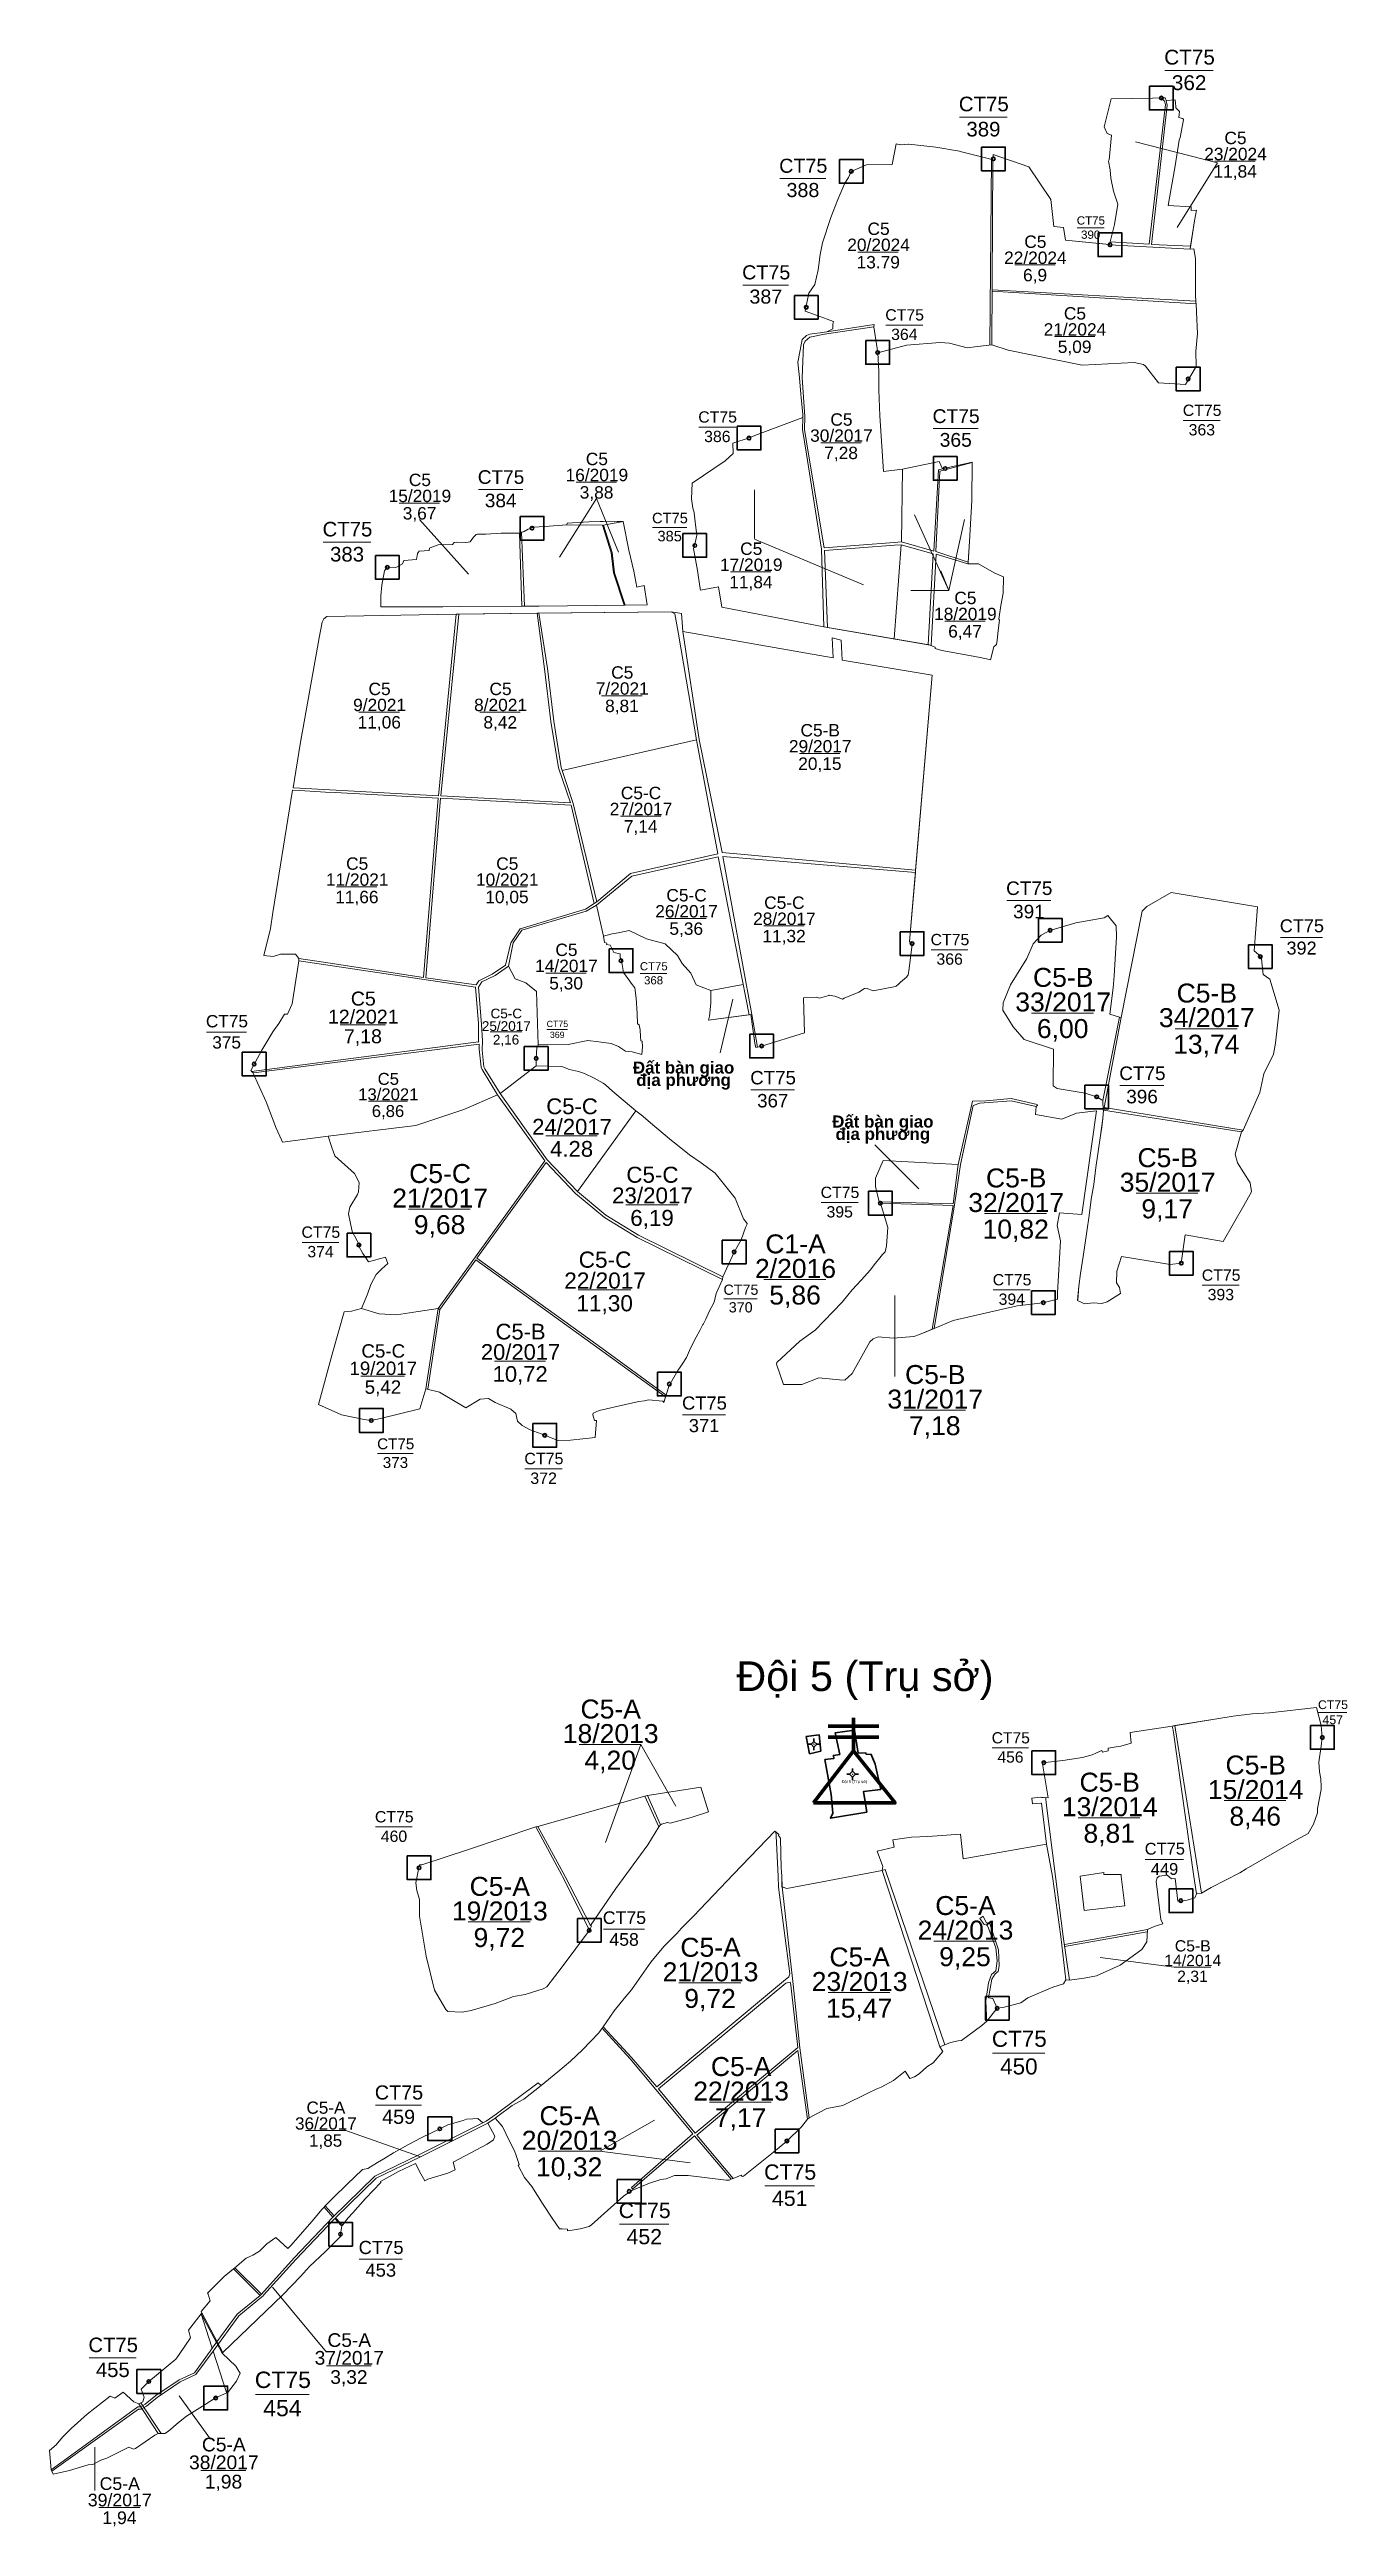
# Model space of a CAD drawing. Header units: metres. Extents: x 421956 to 424692, y 1528629 to 1533853.
import ezdxf
from ezdxf.enums import TextEntityAlignment as Align

# ---------------------------------------------------------------- set-up
doc = ezdxf.new("R2010")
doc.units = ezdxf.units.M
doc.header["$MEASUREMENT"] = 0
doc.linetypes.add('DGN Style 1', pattern=[5.902559, 0.009821, -5.892738])
doc.linetypes.add('DGN Style 2', pattern=[9.82123, 5.892738, -3.928492])
doc.layers.add('RanhFive', color=7, linetype='Continuous', lineweight=0)
doc.layers.add('TruSo', color=1, linetype='Continuous', lineweight=106)
doc.styles.add('Style-Arial', font='arial.ttf')

msp = doc.modelspace()

# ---------------------------------------------------------------- texts
at = {"layer": 'RanhFive', "color": 7, "linetype": 'Continuous', "lineweight": 0, "style": 'Style-Arial'}
msp.add_text('Đội 5 (Trụ sở)', height=62.5, dxfattribs=at).set_placement((423674.883425, 1530422.533806), align=Align.MIDDLE_CENTER)
at = {"layer": 'RanhFive', "color": 7, "linetype": 'Continuous', "lineweight": 13, "style": 'Style-Arial'}
for s, height, p in [('Đội 5 (Nhà công vụ)', 1.5625, (423559.50006, 1530280.129904)), ('Đội 5 (Trụ sở)', 6.25, (423625.524683, 1530197.144944))]:
    msp.add_text(s, height=height, dxfattribs=at).set_placement(p)
at = {"layer": 'RanhFive', "color": 7, "linetype": 'Continuous', "lineweight": 0, "char_height": 25.5, "width": 602.738771, "attachment_point": 5, "line_spacing_factor": 0.611765, "style": 'Style-Arial'}
for insert in [(423292.593855, 1531689.185486), (423712.663099, 1531575.363311)]:
    msp.add_mtext('\\fArial|b1|i0|c00|p39;Đất bàn giao\\Pđịa phương', dxfattribs=dict(at, insert=insert))

# ---------------------------------------------------------------- blocks, each defined once
blk = doc.blocks.new('*U0')
at = {"color": 0, "linetype": 'Continuous', "lineweight": -2, "ltscale": 10, "flags": 128}
blk.add_lwpolyline([(-150, 150), (150, 150), (150, -150), (-150, -150), (-150, 150)], close=True, dxfattribs=at)
at = {"color": 0, "linetype": 'Continuous', "lineweight": -2, "ltscale": 10}
blk.add_circle((-0.02828, 0.016065), 22.5, dxfattribs=at)
blk = doc.blocks.new('*U5')
at = {"layer": 'RanhFive', "color": 3, "linetype": 'Continuous', "lineweight": 13}
blk.add_line((-66.520877, -1.660429), (63.750129, -1.660429), dxfattribs=at)
at = {"layer": 'RanhFive', "color": 3, "linetype": 'Continuous', "lineweight": 13, "style": 'Style-Arial'}
blk.add_text('5,86', height=40, dxfattribs=at).set_placement((-1.025137, -54.422685), align=Align.CENTER)
at = {"layer": 'RanhFive', "color": 3, "linetype": 'Continuous', "lineweight": 13, "insert": (-0.000029, 1.089388), "char_height": 40, "attachment_point": 8, "line_spacing_factor": 0.776524, "style": 'Style-Arial'}
blk.add_mtext('C1-A\\P2/2016', dxfattribs=at)
blk = doc.blocks.new('*U6')
at = {"layer": 'RanhFive', "color": 3, "linetype": 'Continuous', "lineweight": 13}
blk.add_line((-66.520877, -1.660429), (63.750129, -1.660429), dxfattribs=at)
at = {"layer": 'RanhFive', "color": 3, "linetype": 'Continuous', "lineweight": 13, "style": 'Style-Arial'}
blk.add_text('6,00', height=40, dxfattribs=at).set_placement((-1.025137, -54.422685), align=Align.CENTER)
at = {"layer": 'RanhFive', "color": 3, "linetype": 'Continuous', "lineweight": 13, "insert": (-0.000029, 1.089388), "char_height": 40, "attachment_point": 8, "line_spacing_factor": 0.776524, "style": 'Style-Arial'}
blk.add_mtext('C5-B\\P33/2017', dxfattribs=at)
blk = doc.blocks.new('*U7')
at = {"layer": 'RanhFive', "color": 3, "linetype": 'Continuous', "lineweight": 13}
blk.add_line((-66.520877, -1.660429), (63.750129, -1.660429), dxfattribs=at)
at = {"layer": 'RanhFive', "color": 3, "linetype": 'Continuous', "lineweight": 13, "style": 'Style-Arial'}
blk.add_text('9,17', height=40, dxfattribs=at).set_placement((-1.025137, -54.422685), align=Align.CENTER)
at = {"layer": 'RanhFive', "color": 3, "linetype": 'Continuous', "lineweight": 13, "insert": (-0.000029, 1.089388), "char_height": 40, "attachment_point": 8, "line_spacing_factor": 0.776524, "style": 'Style-Arial'}
blk.add_mtext('C5-B\\P35/2017', dxfattribs=at)
blk = doc.blocks.new('*U8')
at = {"layer": 'RanhFive', "color": 3, "linetype": 'Continuous', "lineweight": 13}
blk.add_line((-66.520877, -1.660429), (63.750129, -1.660429), dxfattribs=at)
at = {"layer": 'RanhFive', "color": 3, "linetype": 'Continuous', "lineweight": 13, "style": 'Style-Arial'}
blk.add_text('7,18', height=40, dxfattribs=at).set_placement((-1.025137, -54.422685), align=Align.CENTER)
at = {"layer": 'RanhFive', "color": 3, "linetype": 'Continuous', "lineweight": 13, "insert": (-0.000029, 1.089388), "char_height": 40, "attachment_point": 8, "line_spacing_factor": 0.776524, "style": 'Style-Arial'}
blk.add_mtext('C5-B\\P31/2017', dxfattribs=at)
blk = doc.blocks.new('*U9')
at = {"layer": 'RanhFive', "color": 3, "linetype": 'Continuous', "lineweight": 13}
blk.add_line((-66.520877, -1.660429), (63.750129, -1.660429), dxfattribs=at)
at = {"layer": 'RanhFive', "color": 3, "linetype": 'Continuous', "lineweight": 13, "style": 'Style-Arial'}
blk.add_text('13,74', height=40, dxfattribs=at).set_placement((-1.025137, -54.422685), align=Align.CENTER)
at = {"layer": 'RanhFive', "color": 3, "linetype": 'Continuous', "lineweight": 13, "insert": (-0.000029, 1.089388), "char_height": 40, "attachment_point": 8, "line_spacing_factor": 0.776524, "style": 'Style-Arial'}
blk.add_mtext('C5-B\\P34/2017', dxfattribs=at)
blk = doc.blocks.new('*U10')
at = {"layer": 'RanhFive', "color": 3, "linetype": 'Continuous', "lineweight": 13}
blk.add_line((-66.520877, -1.660429), (63.750129, -1.660429), dxfattribs=at)
at = {"layer": 'RanhFive', "color": 3, "linetype": 'Continuous', "lineweight": 13, "style": 'Style-Arial'}
blk.add_text('10,82', height=40, dxfattribs=at).set_placement((-1.025137, -54.422685), align=Align.CENTER)
at = {"layer": 'RanhFive', "color": 3, "linetype": 'Continuous', "lineweight": 13, "insert": (-0.000029, 1.089388), "char_height": 40, "attachment_point": 8, "line_spacing_factor": 0.776524, "style": 'Style-Arial'}
blk.add_mtext('C5-B\\P32/2017', dxfattribs=at)
blk = doc.blocks.new('*U11')
at = {"layer": 'RanhFive', "color": 3, "linetype": 'Continuous', "lineweight": 13}
blk.add_line((-66.520877, -1.660429), (63.750129, -1.660429), dxfattribs=at)
at = {"layer": 'RanhFive', "color": 3, "linetype": 'Continuous', "lineweight": 13, "style": 'Style-Arial'}
blk.add_text('9,68', height=40, dxfattribs=at).set_placement((-1.025137, -54.422685), align=Align.CENTER)
at = {"layer": 'RanhFive', "color": 3, "linetype": 'Continuous', "lineweight": 13, "insert": (-0.000029, 1.089388), "char_height": 40, "attachment_point": 8, "line_spacing_factor": 0.776524, "style": 'Style-Arial'}
blk.add_mtext('C5-C\\P21/2017', dxfattribs=at)
blk = doc.blocks.new('*U12')
at = {"layer": 'RanhFive', "color": 3, "linetype": 'Continuous', "lineweight": 13}
blk.add_line((-66.520877, -1.660429), (63.750129, -1.660429), dxfattribs=at)
at = {"layer": 'RanhFive', "color": 3, "linetype": 'Continuous', "lineweight": 13, "style": 'Style-Arial'}
blk.add_text('4.28', height=40, dxfattribs=at).set_placement((-1.025137, -54.422685), align=Align.CENTER)
at = {"layer": 'RanhFive', "color": 3, "linetype": 'Continuous', "lineweight": 13, "insert": (-0.000029, 1.089388), "char_height": 40, "attachment_point": 8, "line_spacing_factor": 0.776524, "style": 'Style-Arial'}
blk.add_mtext('C5-C\\P24/2017', dxfattribs=at)
blk = doc.blocks.new('*U13')
at = {"layer": 'RanhFive', "color": 3, "linetype": 'Continuous', "lineweight": 13}
blk.add_line((-66.520877, -1.660429), (63.750129, -1.660429), dxfattribs=at)
at = {"layer": 'RanhFive', "color": 3, "linetype": 'Continuous', "lineweight": 13, "style": 'Style-Arial'}
blk.add_text('6,19', height=40, dxfattribs=at).set_placement((-1.025137, -54.422685), align=Align.CENTER)
at = {"layer": 'RanhFive', "color": 3, "linetype": 'Continuous', "lineweight": 13, "insert": (-0.000029, 1.089388), "char_height": 40, "attachment_point": 8, "line_spacing_factor": 0.776524, "style": 'Style-Arial'}
blk.add_mtext('C5-C\\P23/2017', dxfattribs=at)
blk = doc.blocks.new('*U14')
at = {"layer": 'RanhFive', "color": 3, "linetype": 'Continuous', "lineweight": 13}
blk.add_line((-66.520877, -1.660429), (63.750129, -1.660429), dxfattribs=at)
at = {"layer": 'RanhFive', "color": 3, "linetype": 'Continuous', "lineweight": 13, "style": 'Style-Arial'}
blk.add_text('5,42', height=40, dxfattribs=at).set_placement((-1.025137, -54.422685), align=Align.CENTER)
at = {"layer": 'RanhFive', "color": 3, "linetype": 'Continuous', "lineweight": 13, "insert": (-0.000029, 1.089388), "char_height": 40, "attachment_point": 8, "line_spacing_factor": 0.776524, "style": 'Style-Arial'}
blk.add_mtext('C5-C\\P19/2017', dxfattribs=at)
blk = doc.blocks.new('*U15')
at = {"layer": 'RanhFive', "color": 3, "linetype": 'Continuous', "lineweight": 13}
blk.add_line((-66.520877, -1.660429), (63.750129, -1.660429), dxfattribs=at)
at = {"layer": 'RanhFive', "color": 3, "linetype": 'Continuous', "lineweight": 13, "style": 'Style-Arial'}
blk.add_text('2,16', height=40, dxfattribs=at).set_placement((-1.025137, -54.422685), align=Align.CENTER)
at = {"layer": 'RanhFive', "color": 3, "linetype": 'Continuous', "lineweight": 13, "insert": (-0.000029, 1.089388), "char_height": 40, "attachment_point": 8, "line_spacing_factor": 0.776524, "style": 'Style-Arial'}
blk.add_mtext('C5-C\\P25/2017', dxfattribs=at)
blk = doc.blocks.new('*U16')
at = {"layer": 'RanhFive', "color": 3, "linetype": 'Continuous', "lineweight": 13}
blk.add_line((-66.520877, -1.660429), (63.750129, -1.660429), dxfattribs=at)
at = {"layer": 'RanhFive', "color": 3, "linetype": 'Continuous', "lineweight": 13, "style": 'Style-Arial'}
blk.add_text('5,30', height=40, dxfattribs=at).set_placement((-1.025137, -54.422685), align=Align.CENTER)
at = {"layer": 'RanhFive', "color": 3, "linetype": 'Continuous', "lineweight": 13, "insert": (-0.000029, 1.089388), "char_height": 40, "attachment_point": 8, "line_spacing_factor": 0.776524, "style": 'Style-Arial'}
blk.add_mtext('C5\\P14/2017', dxfattribs=at)
blk = doc.blocks.new('*U17')
at = {"layer": 'RanhFive', "color": 3, "linetype": 'Continuous', "lineweight": 13}
blk.add_line((-66.520877, -1.660429), (63.750129, -1.660429), dxfattribs=at)
at = {"layer": 'RanhFive', "color": 3, "linetype": 'Continuous', "lineweight": 13, "style": 'Style-Arial'}
blk.add_text('6,86', height=40, dxfattribs=at).set_placement((-1.025137, -54.422685), align=Align.CENTER)
at = {"layer": 'RanhFive', "color": 3, "linetype": 'Continuous', "lineweight": 13, "insert": (-0.000029, 1.089388), "char_height": 40, "attachment_point": 8, "line_spacing_factor": 0.776524, "style": 'Style-Arial'}
blk.add_mtext('C5\\P13/2021', dxfattribs=at)
blk = doc.blocks.new('*U18')
at = {"layer": 'RanhFive', "color": 3, "linetype": 'Continuous', "lineweight": 13}
blk.add_line((-66.520877, -1.660429), (63.750129, -1.660429), dxfattribs=at)
at = {"layer": 'RanhFive', "color": 3, "linetype": 'Continuous', "lineweight": 13, "style": 'Style-Arial'}
blk.add_text('7,18', height=40, dxfattribs=at).set_placement((-1.025137, -54.422685), align=Align.CENTER)
at = {"layer": 'RanhFive', "color": 3, "linetype": 'Continuous', "lineweight": 13, "insert": (-0.000029, 1.089388), "char_height": 40, "attachment_point": 8, "line_spacing_factor": 0.776524, "style": 'Style-Arial'}
blk.add_mtext('C5\\P12/2021', dxfattribs=at)
blk = doc.blocks.new('*U19')
at = {"layer": 'RanhFive', "color": 3, "linetype": 'Continuous', "lineweight": 13}
blk.add_line((-66.520877, -1.660429), (63.750129, -1.660429), dxfattribs=at)
at = {"layer": 'RanhFive', "color": 3, "linetype": 'Continuous', "lineweight": 13, "style": 'Style-Arial'}
blk.add_text('11,06', height=40, dxfattribs=at).set_placement((-1.025137, -54.422685), align=Align.CENTER)
at = {"layer": 'RanhFive', "color": 3, "linetype": 'Continuous', "lineweight": 13, "insert": (-0.000029, 1.089388), "char_height": 40, "attachment_point": 8, "line_spacing_factor": 0.776524, "style": 'Style-Arial'}
blk.add_mtext('C5\\P9/2021', dxfattribs=at)
blk = doc.blocks.new('*U20')
at = {"layer": 'RanhFive', "color": 3, "linetype": 'Continuous', "lineweight": 13}
blk.add_line((-66.520877, -1.660429), (63.750129, -1.660429), dxfattribs=at)
at = {"layer": 'RanhFive', "color": 3, "linetype": 'Continuous', "lineweight": 13, "style": 'Style-Arial'}
blk.add_text('8,42', height=40, dxfattribs=at).set_placement((-1.025137, -54.422685), align=Align.CENTER)
at = {"layer": 'RanhFive', "color": 3, "linetype": 'Continuous', "lineweight": 13, "insert": (-0.000029, 1.089388), "char_height": 40, "attachment_point": 8, "line_spacing_factor": 0.776524, "style": 'Style-Arial'}
blk.add_mtext('C5\\P8/2021', dxfattribs=at)
blk = doc.blocks.new('*U21')
at = {"layer": 'RanhFive', "color": 3, "linetype": 'Continuous', "lineweight": 13}
blk.add_line((-66.520877, -1.660429), (63.750129, -1.660429), dxfattribs=at)
at = {"layer": 'RanhFive', "color": 3, "linetype": 'Continuous', "lineweight": 13, "style": 'Style-Arial'}
blk.add_text('11,66', height=40, dxfattribs=at).set_placement((-1.025137, -54.422685), align=Align.CENTER)
at = {"layer": 'RanhFive', "color": 3, "linetype": 'Continuous', "lineweight": 13, "insert": (-0.000029, 1.089388), "char_height": 40, "attachment_point": 8, "line_spacing_factor": 0.776524, "style": 'Style-Arial'}
blk.add_mtext('C5\\P11/2021', dxfattribs=at)
blk = doc.blocks.new('*U22')
at = {"layer": 'RanhFive', "color": 3, "linetype": 'Continuous', "lineweight": 13}
blk.add_line((-66.520877, -1.660429), (63.750129, -1.660429), dxfattribs=at)
at = {"layer": 'RanhFive', "color": 3, "linetype": 'Continuous', "lineweight": 13, "style": 'Style-Arial'}
blk.add_text('10,05', height=40, dxfattribs=at).set_placement((-1.025137, -54.422685), align=Align.CENTER)
at = {"layer": 'RanhFive', "color": 3, "linetype": 'Continuous', "lineweight": 13, "insert": (-0.000029, 1.089388), "char_height": 40, "attachment_point": 8, "line_spacing_factor": 0.776524, "style": 'Style-Arial'}
blk.add_mtext('C5\\P10/2021', dxfattribs=at)
blk = doc.blocks.new('*U23')
at = {"layer": 'RanhFive', "color": 3, "linetype": 'Continuous', "lineweight": 13}
blk.add_line((-66.520877, -1.660429), (63.750129, -1.660429), dxfattribs=at)
at = {"layer": 'RanhFive', "color": 3, "linetype": 'Continuous', "lineweight": 13, "style": 'Style-Arial'}
blk.add_text('8,81', height=40, dxfattribs=at).set_placement((-1.025137, -54.422685), align=Align.CENTER)
at = {"layer": 'RanhFive', "color": 3, "linetype": 'Continuous', "lineweight": 13, "insert": (-0.000029, 1.089388), "char_height": 40, "attachment_point": 8, "line_spacing_factor": 0.776524, "style": 'Style-Arial'}
blk.add_mtext('C5\\P7/2021', dxfattribs=at)
blk = doc.blocks.new('*U24')
at = {"layer": 'RanhFive', "color": 3, "linetype": 'Continuous', "lineweight": 13}
blk.add_line((-66.520877, -1.660429), (63.750129, -1.660429), dxfattribs=at)
at = {"layer": 'RanhFive', "color": 3, "linetype": 'Continuous', "lineweight": 13, "style": 'Style-Arial'}
blk.add_text('3,67', height=40, dxfattribs=at).set_placement((-1.025137, -54.422685), align=Align.CENTER)
at = {"layer": 'RanhFive', "color": 3, "linetype": 'Continuous', "lineweight": 13, "insert": (-0.000029, 1.089388), "char_height": 40, "attachment_point": 8, "line_spacing_factor": 0.776524, "style": 'Style-Arial'}
blk.add_mtext('C5\\P15/2019', dxfattribs=at)
blk = doc.blocks.new('*U25')
at = {"layer": 'RanhFive', "color": 3, "linetype": 'Continuous', "lineweight": 13}
blk.add_line((-66.520877, -1.660429), (63.750129, -1.660429), dxfattribs=at)
at = {"layer": 'RanhFive', "color": 3, "linetype": 'Continuous', "lineweight": 13, "style": 'Style-Arial'}
blk.add_text('3,88', height=40, dxfattribs=at).set_placement((-1.025137, -54.422685), align=Align.CENTER)
at = {"layer": 'RanhFive', "color": 3, "linetype": 'Continuous', "lineweight": 13, "insert": (-0.000029, 1.089388), "char_height": 40, "attachment_point": 8, "line_spacing_factor": 0.776524, "style": 'Style-Arial'}
blk.add_mtext('C5\\P16/2019', dxfattribs=at)
blk = doc.blocks.new('*U26')
at = {"layer": 'RanhFive', "color": 3, "linetype": 'Continuous', "lineweight": 13}
blk.add_line((-66.520877, -1.660429), (63.750129, -1.660429), dxfattribs=at)
at = {"layer": 'RanhFive', "color": 3, "linetype": 'Continuous', "lineweight": 13, "style": 'Style-Arial'}
blk.add_text('11,84', height=40, dxfattribs=at).set_placement((-1.025137, -54.422685), align=Align.CENTER)
at = {"layer": 'RanhFive', "color": 3, "linetype": 'Continuous', "lineweight": 13, "insert": (-0.000029, 1.089388), "char_height": 40, "attachment_point": 8, "line_spacing_factor": 0.776524, "style": 'Style-Arial'}
blk.add_mtext('C5\\P17/2019', dxfattribs=at)
blk = doc.blocks.new('*U27')
at = {"layer": 'RanhFive', "color": 3, "linetype": 'Continuous', "lineweight": 13}
blk.add_line((-66.520877, -1.660429), (63.750129, -1.660429), dxfattribs=at)
at = {"layer": 'RanhFive', "color": 3, "linetype": 'Continuous', "lineweight": 13, "style": 'Style-Arial'}
blk.add_text('13.79', height=40, dxfattribs=at).set_placement((-1.025137, -54.422685), align=Align.CENTER)
at = {"layer": 'RanhFive', "color": 3, "linetype": 'Continuous', "lineweight": 13, "insert": (-0.000029, 1.089388), "char_height": 40, "attachment_point": 8, "line_spacing_factor": 0.776524, "style": 'Style-Arial'}
blk.add_mtext('C5\\P20/2024', dxfattribs=at)
blk = doc.blocks.new('*U28')
at = {"layer": 'RanhFive', "color": 3, "linetype": 'Continuous', "lineweight": 13}
blk.add_line((-66.520877, -1.660429), (63.750129, -1.660429), dxfattribs=at)
at = {"layer": 'RanhFive', "color": 3, "linetype": 'Continuous', "lineweight": 13, "style": 'Style-Arial'}
blk.add_text('7,28', height=40, dxfattribs=at).set_placement((-1.025137, -54.422685), align=Align.CENTER)
at = {"layer": 'RanhFive', "color": 3, "linetype": 'Continuous', "lineweight": 13, "insert": (-0.000029, 1.089388), "char_height": 40, "attachment_point": 8, "line_spacing_factor": 0.776524, "style": 'Style-Arial'}
blk.add_mtext('C5\\P30/2017', dxfattribs=at)
blk = doc.blocks.new('*U29')
at = {"layer": 'RanhFive', "color": 3, "linetype": 'Continuous', "lineweight": 13}
blk.add_line((-66.520877, -1.660429), (63.750129, -1.660429), dxfattribs=at)
at = {"layer": 'RanhFive', "color": 3, "linetype": 'Continuous', "lineweight": 13, "style": 'Style-Arial'}
blk.add_text('6,47', height=40, dxfattribs=at).set_placement((-1.025137, -54.422685), align=Align.CENTER)
at = {"layer": 'RanhFive', "color": 3, "linetype": 'Continuous', "lineweight": 13, "insert": (-0.000029, 1.089388), "char_height": 40, "attachment_point": 8, "line_spacing_factor": 0.776524, "style": 'Style-Arial'}
blk.add_mtext('C5\\P18/2019', dxfattribs=at)
blk = doc.blocks.new('*U30')
at = {"layer": 'RanhFive', "color": 3, "linetype": 'Continuous', "lineweight": 13}
blk.add_line((-66.520877, -1.660429), (63.750129, -1.660429), dxfattribs=at)
at = {"layer": 'RanhFive', "color": 3, "linetype": 'Continuous', "lineweight": 13, "style": 'Style-Arial'}
blk.add_text('11,84', height=40, dxfattribs=at).set_placement((-1.025137, -54.422685), align=Align.CENTER)
at = {"layer": 'RanhFive', "color": 3, "linetype": 'Continuous', "lineweight": 13, "insert": (-0.000029, 1.089388), "char_height": 40, "attachment_point": 8, "line_spacing_factor": 0.776524, "style": 'Style-Arial'}
blk.add_mtext('C5\\P23/2024', dxfattribs=at)
blk = doc.blocks.new('*U31')
at = {"layer": 'RanhFive', "color": 3, "linetype": 'Continuous', "lineweight": 13}
blk.add_line((-66.520877, -1.660429), (63.750129, -1.660429), dxfattribs=at)
at = {"layer": 'RanhFive', "color": 3, "linetype": 'Continuous', "lineweight": 13, "style": 'Style-Arial'}
blk.add_text('6,9', height=40, dxfattribs=at).set_placement((-1.025137, -54.422685), align=Align.CENTER)
at = {"layer": 'RanhFive', "color": 3, "linetype": 'Continuous', "lineweight": 13, "insert": (-0.000029, 1.089388), "char_height": 40, "attachment_point": 8, "line_spacing_factor": 0.776524, "style": 'Style-Arial'}
blk.add_mtext('C5\\P22/2024', dxfattribs=at)
blk = doc.blocks.new('*U32')
at = {"layer": 'RanhFive', "color": 3, "linetype": 'Continuous', "lineweight": 13}
blk.add_line((-66.520877, -1.660429), (63.750129, -1.660429), dxfattribs=at)
at = {"layer": 'RanhFive', "color": 3, "linetype": 'Continuous', "lineweight": 13, "style": 'Style-Arial'}
blk.add_text('5,09', height=40, dxfattribs=at).set_placement((-1.025137, -54.422685), align=Align.CENTER)
at = {"layer": 'RanhFive', "color": 3, "linetype": 'Continuous', "lineweight": 13, "insert": (-0.000029, 1.089388), "char_height": 40, "attachment_point": 8, "line_spacing_factor": 0.776524, "style": 'Style-Arial'}
blk.add_mtext('C5\\P21/2024', dxfattribs=at)
blk = doc.blocks.new('*U33')
at = {"layer": 'RanhFive', "color": 3, "linetype": 'Continuous', "lineweight": 13}
blk.add_line((-66.520877, -1.660429), (63.750129, -1.660429), dxfattribs=at)
at = {"layer": 'RanhFive', "color": 3, "linetype": 'Continuous', "lineweight": 13, "style": 'Style-Arial'}
blk.add_text('7,14', height=40, dxfattribs=at).set_placement((-1.025137, -54.422685), align=Align.CENTER)
at = {"layer": 'RanhFive', "color": 3, "linetype": 'Continuous', "lineweight": 13, "insert": (-0.000029, 1.089388), "char_height": 40, "attachment_point": 8, "line_spacing_factor": 0.776524, "style": 'Style-Arial'}
blk.add_mtext('C5-C\\P27/2017', dxfattribs=at)
blk = doc.blocks.new('*U34')
at = {"layer": 'RanhFive', "color": 3, "linetype": 'Continuous', "lineweight": 13}
blk.add_line((-66.520877, -1.660429), (63.750129, -1.660429), dxfattribs=at)
at = {"layer": 'RanhFive', "color": 3, "linetype": 'Continuous', "lineweight": 13, "style": 'Style-Arial'}
blk.add_text('20,15', height=40, dxfattribs=at).set_placement((-1.025137, -54.422685), align=Align.CENTER)
at = {"layer": 'RanhFive', "color": 3, "linetype": 'Continuous', "lineweight": 13, "insert": (-0.000029, 1.089388), "char_height": 40, "attachment_point": 8, "line_spacing_factor": 0.776524, "style": 'Style-Arial'}
blk.add_mtext('C5-B\\P29/2017', dxfattribs=at)
blk = doc.blocks.new('*U35')
at = {"layer": 'RanhFive', "color": 3, "linetype": 'Continuous', "lineweight": 13}
blk.add_line((-66.520877, -1.660429), (63.750129, -1.660429), dxfattribs=at)
at = {"layer": 'RanhFive', "color": 3, "linetype": 'Continuous', "lineweight": 13, "style": 'Style-Arial'}
blk.add_text('5,36', height=40, dxfattribs=at).set_placement((-1.025137, -54.422685), align=Align.CENTER)
at = {"layer": 'RanhFive', "color": 3, "linetype": 'Continuous', "lineweight": 13, "insert": (-0.000029, 1.089388), "char_height": 40, "attachment_point": 8, "line_spacing_factor": 0.776524, "style": 'Style-Arial'}
blk.add_mtext('C5-C\\P26/2017', dxfattribs=at)
blk = doc.blocks.new('*U36')
at = {"layer": 'RanhFive', "color": 3, "linetype": 'Continuous', "lineweight": 13}
blk.add_line((-66.520877, -1.660429), (63.750129, -1.660429), dxfattribs=at)
at = {"layer": 'RanhFive', "color": 3, "linetype": 'Continuous', "lineweight": 13, "style": 'Style-Arial'}
blk.add_text('11,32', height=40, dxfattribs=at).set_placement((-1.025137, -54.422685), align=Align.CENTER)
at = {"layer": 'RanhFive', "color": 3, "linetype": 'Continuous', "lineweight": 13, "insert": (-0.000029, 1.089388), "char_height": 40, "attachment_point": 8, "line_spacing_factor": 0.776524, "style": 'Style-Arial'}
blk.add_mtext('C5-C\\P28/2017', dxfattribs=at)
blk = doc.blocks.new('*U37')
at = {"layer": 'RanhFive', "color": 3, "linetype": 'Continuous', "lineweight": 13}
blk.add_line((-66.520877, -1.660429), (63.750129, -1.660429), dxfattribs=at)
at = {"layer": 'RanhFive', "color": 3, "linetype": 'Continuous', "lineweight": 13, "style": 'Style-Arial'}
blk.add_text('8,46', height=40, dxfattribs=at).set_placement((-1.025137, -54.422685), align=Align.CENTER)
at = {"layer": 'RanhFive', "color": 3, "linetype": 'Continuous', "lineweight": 13, "insert": (-0.000029, 1.089388), "char_height": 40, "attachment_point": 8, "line_spacing_factor": 0.776524, "style": 'Style-Arial'}
blk.add_mtext('C5-B\\P15/2014', dxfattribs=at)
blk = doc.blocks.new('*U38')
at = {"layer": 'RanhFive', "color": 3, "linetype": 'Continuous', "lineweight": 13}
blk.add_line((-66.520877, -1.660429), (63.750129, -1.660429), dxfattribs=at)
at = {"layer": 'RanhFive', "color": 3, "linetype": 'Continuous', "lineweight": 13, "style": 'Style-Arial'}
blk.add_text('8,81', height=40, dxfattribs=at).set_placement((-1.025137, -54.422685), align=Align.CENTER)
at = {"layer": 'RanhFive', "color": 3, "linetype": 'Continuous', "lineweight": 13, "insert": (-0.000029, 1.089388), "char_height": 40, "attachment_point": 8, "line_spacing_factor": 0.776524, "style": 'Style-Arial'}
blk.add_mtext('C5-B\\P13/2014', dxfattribs=at)
blk = doc.blocks.new('*U39')
at = {"layer": 'RanhFive', "color": 3, "linetype": 'Continuous', "lineweight": 13}
blk.add_line((-66.520877, -1.660429), (63.750129, -1.660429), dxfattribs=at)
at = {"layer": 'RanhFive', "color": 3, "linetype": 'Continuous', "lineweight": 13, "style": 'Style-Arial'}
blk.add_text('2,31', height=40, dxfattribs=at).set_placement((-1.025137, -54.422685), align=Align.CENTER)
at = {"layer": 'RanhFive', "color": 3, "linetype": 'Continuous', "lineweight": 13, "insert": (-0.000029, 1.089388), "char_height": 40, "attachment_point": 8, "line_spacing_factor": 0.776524, "style": 'Style-Arial'}
blk.add_mtext('C5-B\\P14/2014', dxfattribs=at)
blk = doc.blocks.new('*U40')
at = {"layer": 'RanhFive', "color": 3, "linetype": 'Continuous', "lineweight": 13}
blk.add_line((-66.520877, -1.660429), (63.750129, -1.660429), dxfattribs=at)
at = {"layer": 'RanhFive', "color": 3, "linetype": 'Continuous', "lineweight": 13, "style": 'Style-Arial'}
blk.add_text('9,25', height=40, dxfattribs=at).set_placement((-1.025137, -54.422685), align=Align.CENTER)
at = {"layer": 'RanhFive', "color": 3, "linetype": 'Continuous', "lineweight": 13, "insert": (-0.000029, 1.089388), "char_height": 40, "attachment_point": 8, "line_spacing_factor": 0.776524, "style": 'Style-Arial'}
blk.add_mtext('C5-A\\P24/2013', dxfattribs=at)
blk = doc.blocks.new('*U41')
at = {"layer": 'RanhFive', "color": 3, "linetype": 'Continuous', "lineweight": 13}
blk.add_line((-66.520877, -1.660429), (63.750129, -1.660429), dxfattribs=at)
at = {"layer": 'RanhFive', "color": 3, "linetype": 'Continuous', "lineweight": 13, "style": 'Style-Arial'}
blk.add_text('9,72', height=40, dxfattribs=at).set_placement((-1.025137, -54.422685), align=Align.CENTER)
at = {"layer": 'RanhFive', "color": 3, "linetype": 'Continuous', "lineweight": 13, "insert": (-0.000029, 1.089388), "char_height": 40, "attachment_point": 8, "line_spacing_factor": 0.776524, "style": 'Style-Arial'}
blk.add_mtext('C5-A\\P21/2013', dxfattribs=at)
blk = doc.blocks.new('*U42')
at = {"layer": 'RanhFive', "color": 3, "linetype": 'Continuous', "lineweight": 13}
blk.add_line((-66.520877, -1.660429), (63.750129, -1.660429), dxfattribs=at)
at = {"layer": 'RanhFive', "color": 3, "linetype": 'Continuous', "lineweight": 13, "style": 'Style-Arial'}
blk.add_text('7,17', height=40, dxfattribs=at).set_placement((-1.025137, -54.422685), align=Align.CENTER)
at = {"layer": 'RanhFive', "color": 3, "linetype": 'Continuous', "lineweight": 13, "insert": (-0.000029, 1.089388), "char_height": 40, "attachment_point": 8, "line_spacing_factor": 0.776524, "style": 'Style-Arial'}
blk.add_mtext('C5-A\\P22/2013', dxfattribs=at)
blk = doc.blocks.new('*U43')
at = {"layer": 'RanhFive', "color": 3, "linetype": 'Continuous', "lineweight": 13}
blk.add_line((-66.520877, -1.660429), (63.750129, -1.660429), dxfattribs=at)
at = {"layer": 'RanhFive', "color": 3, "linetype": 'Continuous', "lineweight": 13, "style": 'Style-Arial'}
blk.add_text('15,47', height=40, dxfattribs=at).set_placement((-1.025137, -54.422685), align=Align.CENTER)
at = {"layer": 'RanhFive', "color": 3, "linetype": 'Continuous', "lineweight": 13, "insert": (-0.000029, 1.089388), "char_height": 40, "attachment_point": 8, "line_spacing_factor": 0.776524, "style": 'Style-Arial'}
blk.add_mtext('C5-A\\P23/2013', dxfattribs=at)
blk = doc.blocks.new('*U44')
at = {"layer": 'RanhFive', "color": 3, "linetype": 'Continuous', "lineweight": 13}
blk.add_line((-66.520877, -1.660429), (63.750129, -1.660429), dxfattribs=at)
at = {"layer": 'RanhFive', "color": 3, "linetype": 'Continuous', "lineweight": 13, "style": 'Style-Arial'}
blk.add_text('10,32', height=40, dxfattribs=at).set_placement((-1.025137, -54.422685), align=Align.CENTER)
at = {"layer": 'RanhFive', "color": 3, "linetype": 'Continuous', "lineweight": 13, "insert": (-0.000029, 1.089388), "char_height": 40, "attachment_point": 8, "line_spacing_factor": 0.776524, "style": 'Style-Arial'}
blk.add_mtext('C5-A\\P20/2013', dxfattribs=at)
blk = doc.blocks.new('*U45')
at = {"layer": 'RanhFive', "color": 3, "linetype": 'Continuous', "lineweight": 13}
blk.add_line((-66.520877, -1.660429), (63.750129, -1.660429), dxfattribs=at)
at = {"layer": 'RanhFive', "color": 3, "linetype": 'Continuous', "lineweight": 13, "style": 'Style-Arial'}
blk.add_text('9,72', height=40, dxfattribs=at).set_placement((-1.025137, -54.422685), align=Align.CENTER)
at = {"layer": 'RanhFive', "color": 3, "linetype": 'Continuous', "lineweight": 13, "insert": (-0.000029, 1.089388), "char_height": 40, "attachment_point": 8, "line_spacing_factor": 0.776524, "style": 'Style-Arial'}
blk.add_mtext('C5-A\\P19/2013', dxfattribs=at)
blk = doc.blocks.new('*U46')
at = {"layer": 'RanhFive', "color": 3, "linetype": 'Continuous', "lineweight": 13}
blk.add_line((-66.520877, -1.660429), (63.750129, -1.660429), dxfattribs=at)
at = {"layer": 'RanhFive', "color": 3, "linetype": 'Continuous', "lineweight": 13, "style": 'Style-Arial'}
blk.add_text('4,20', height=40, dxfattribs=at).set_placement((-1.025137, -54.422685), align=Align.CENTER)
at = {"layer": 'RanhFive', "color": 3, "linetype": 'Continuous', "lineweight": 13, "insert": (-0.000029, 1.089388), "char_height": 40, "attachment_point": 8, "line_spacing_factor": 0.776524, "style": 'Style-Arial'}
blk.add_mtext('C5-A\\P18/2013', dxfattribs=at)
blk = doc.blocks.new('*U47')
at = {"layer": 'RanhFive', "color": 3, "linetype": 'Continuous', "lineweight": 13}
blk.add_line((-66.520877, -1.660429), (63.750129, -1.660429), dxfattribs=at)
at = {"layer": 'RanhFive', "color": 3, "linetype": 'Continuous', "lineweight": 13, "style": 'Style-Arial'}
blk.add_text('1,85', height=40, dxfattribs=at).set_placement((-1.025137, -54.422685), align=Align.CENTER)
at = {"layer": 'RanhFive', "color": 3, "linetype": 'Continuous', "lineweight": 13, "insert": (-0.000029, 1.089388), "char_height": 40, "attachment_point": 8, "line_spacing_factor": 0.776524, "style": 'Style-Arial'}
blk.add_mtext('C5-A\\P36/2017', dxfattribs=at)
blk = doc.blocks.new('*U48')
at = {"layer": 'RanhFive', "color": 3, "linetype": 'Continuous', "lineweight": 13}
blk.add_line((-66.520877, -1.660429), (63.750129, -1.660429), dxfattribs=at)
at = {"layer": 'RanhFive', "color": 3, "linetype": 'Continuous', "lineweight": 13, "style": 'Style-Arial'}
blk.add_text('3,32', height=40, dxfattribs=at).set_placement((-1.025137, -54.422685), align=Align.CENTER)
at = {"layer": 'RanhFive', "color": 3, "linetype": 'Continuous', "lineweight": 13, "insert": (-0.000029, 1.089388), "char_height": 40, "attachment_point": 8, "line_spacing_factor": 0.776524, "style": 'Style-Arial'}
blk.add_mtext('C5-A\\P37/2017', dxfattribs=at)
blk = doc.blocks.new('*U49')
at = {"layer": 'RanhFive', "color": 3, "linetype": 'Continuous', "lineweight": 13}
blk.add_line((-66.520877, -1.660429), (63.750129, -1.660429), dxfattribs=at)
at = {"layer": 'RanhFive', "color": 3, "linetype": 'Continuous', "lineweight": 13, "style": 'Style-Arial'}
blk.add_text('1,98', height=40, dxfattribs=at).set_placement((-1.025137, -54.422685), align=Align.CENTER)
at = {"layer": 'RanhFive', "color": 3, "linetype": 'Continuous', "lineweight": 13, "insert": (-0.000029, 1.089388), "char_height": 40, "attachment_point": 8, "line_spacing_factor": 0.776524, "style": 'Style-Arial'}
blk.add_mtext('C5-A\\P38/2017', dxfattribs=at)
blk = doc.blocks.new('*U50')
at = {"layer": 'RanhFive', "color": 3, "linetype": 'Continuous', "lineweight": 13}
blk.add_line((-66.520877, -1.660429), (63.750129, -1.660429), dxfattribs=at)
at = {"layer": 'RanhFive', "color": 3, "linetype": 'Continuous', "lineweight": 13, "style": 'Style-Arial'}
blk.add_text('1,94', height=40, dxfattribs=at).set_placement((-1.025137, -54.422685), align=Align.CENTER)
at = {"layer": 'RanhFive', "color": 3, "linetype": 'Continuous', "lineweight": 13, "insert": (-0.000029, 1.089388), "char_height": 40, "attachment_point": 8, "line_spacing_factor": 0.776524, "style": 'Style-Arial'}
blk.add_mtext('C5-A\\P39/2017', dxfattribs=at)
blk = doc.blocks.new('CENTRD')
at = {"layer": 'RanhFive', "linetype": 'Continuous', "lineweight": 30}
h = blk.add_hatch(color=5, dxfattribs=at)
edge = h.paths.add_edge_path()
edge.add_arc((0, 0), 1.5, 0, 360)
at = {"layer": 'RanhFive', "color": 5, "linetype": 'Continuous', "lineweight": 30}
for p, q in [((-6.25, 0), (-12.5, 0)), ((0, 6.25), (-6.25, 0)), ((-6.25, 0), (0, -6.25)), ((0, 12.5), (0, 6.25)), ((6.25, 0), (0, 6.25)), ((0, -6.25), (6.25, 0)), ((12.5, 0), (6.25, 0)), ((0, -6.25), (0, -12.5))]:
    blk.add_line(p, q, dxfattribs=at)
blk = doc.blocks.new('*U52')
at = {"layer": 'RanhFive', "color": 3, "linetype": 'Continuous', "lineweight": 13}
blk.add_line((-66.520877, -1.660429), (63.750129, -1.660429), dxfattribs=at)
at = {"layer": 'RanhFive', "color": 3, "linetype": 'Continuous', "lineweight": 13, "style": 'Style-Arial'}
for s, p in [('CT75', (-0.000029, 14.422722)), ('455', (-1.025137, -54.422685))]:
    blk.add_text(s, height=40, dxfattribs=at).set_placement(p, align=Align.CENTER)
blk = doc.blocks.new('*U53')
at = {"layer": 'RanhFive', "color": 3, "linetype": 'Continuous', "lineweight": 13}
blk.add_line((-66.520877, -1.660429), (63.750129, -1.660429), dxfattribs=at)
at = {"layer": 'RanhFive', "color": 3, "linetype": 'Continuous', "lineweight": 13, "style": 'Style-Arial'}
for s, p in [('CT75', (-0.000029, 14.422722)), ('392', (-1.025137, -54.422685))]:
    blk.add_text(s, height=40, dxfattribs=at).set_placement(p, align=Align.CENTER)
blk = doc.blocks.new('*U54')
at = {"layer": 'RanhFive', "color": 3, "linetype": 'Continuous', "lineweight": 13}
blk.add_line((-66.520877, -1.660429), (63.750129, -1.660429), dxfattribs=at)
at = {"layer": 'RanhFive', "color": 3, "linetype": 'Continuous', "lineweight": 13, "style": 'Style-Arial'}
for s, p in [('CT75', (-0.000029, 14.422722)), ('391', (-1.025137, -54.422685))]:
    blk.add_text(s, height=40, dxfattribs=at).set_placement(p, align=Align.CENTER)
blk = doc.blocks.new('*U55')
at = {"layer": 'RanhFive', "color": 3, "linetype": 'Continuous', "lineweight": 13}
blk.add_line((-66.520877, -1.660429), (63.750129, -1.660429), dxfattribs=at)
at = {"layer": 'RanhFive', "color": 3, "linetype": 'Continuous', "lineweight": 13, "style": 'Style-Arial'}
for s, p in [('CT75', (-0.000029, 14.422722)), ('396', (-1.025137, -54.422685))]:
    blk.add_text(s, height=40, dxfattribs=at).set_placement(p, align=Align.CENTER)
blk = doc.blocks.new('*U56')
at = {"layer": 'RanhFive', "color": 3, "linetype": 'Continuous', "lineweight": 13}
blk.add_line((-66.520877, -1.660429), (63.750129, -1.660429), dxfattribs=at)
at = {"layer": 'RanhFive', "color": 3, "linetype": 'Continuous', "lineweight": 13, "style": 'Style-Arial'}
for s, p in [('CT75', (-0.000029, 14.422722)), ('393', (-1.025137, -54.422685))]:
    blk.add_text(s, height=40, dxfattribs=at).set_placement(p, align=Align.CENTER)
blk = doc.blocks.new('*U57')
at = {"layer": 'RanhFive', "color": 3, "linetype": 'Continuous', "lineweight": 13}
blk.add_line((-66.520877, -1.660429), (63.750129, -1.660429), dxfattribs=at)
at = {"layer": 'RanhFive', "color": 3, "linetype": 'Continuous', "lineweight": 13, "style": 'Style-Arial'}
for s, p in [('CT75', (-0.000029, 14.422722)), ('394', (-1.025137, -54.422685))]:
    blk.add_text(s, height=40, dxfattribs=at).set_placement(p, align=Align.CENTER)
blk = doc.blocks.new('*U58')
at = {"layer": 'RanhFive', "color": 3, "linetype": 'Continuous', "lineweight": 13}
blk.add_line((-66.520877, -1.660429), (63.750129, -1.660429), dxfattribs=at)
at = {"layer": 'RanhFive', "color": 3, "linetype": 'Continuous', "lineweight": 13, "style": 'Style-Arial'}
for s, p in [('CT75', (-0.000029, 14.422722)), ('395', (-1.025137, -54.422685))]:
    blk.add_text(s, height=40, dxfattribs=at).set_placement(p, align=Align.CENTER)
blk = doc.blocks.new('*U59')
at = {"layer": 'RanhFive', "color": 3, "linetype": 'Continuous', "lineweight": 13}
blk.add_line((-66.520877, -1.660429), (63.750129, -1.660429), dxfattribs=at)
at = {"layer": 'RanhFive', "color": 3, "linetype": 'Continuous', "lineweight": 13, "style": 'Style-Arial'}
for s, p in [('CT75', (-0.000029, 14.422722)), ('372', (-1.025137, -54.422685))]:
    blk.add_text(s, height=40, dxfattribs=at).set_placement(p, align=Align.CENTER)
blk = doc.blocks.new('*U60')
at = {"layer": 'RanhFive', "color": 3, "linetype": 'Continuous', "lineweight": 13}
blk.add_line((-66.520877, -1.660429), (63.750129, -1.660429), dxfattribs=at)
at = {"layer": 'RanhFive', "color": 3, "linetype": 'Continuous', "lineweight": 13, "style": 'Style-Arial'}
for s, p in [('CT75', (-0.000029, 14.422722)), ('371', (-1.025137, -54.422685))]:
    blk.add_text(s, height=40, dxfattribs=at).set_placement(p, align=Align.CENTER)
blk = doc.blocks.new('*U61')
at = {"layer": 'RanhFive', "color": 3, "linetype": 'Continuous', "lineweight": 13}
blk.add_line((-66.520877, -1.660429), (63.750129, -1.660429), dxfattribs=at)
at = {"layer": 'RanhFive', "color": 3, "linetype": 'Continuous', "lineweight": 13, "style": 'Style-Arial'}
for s, p in [('CT75', (-0.000029, 14.422722)), ('370', (-1.025137, -54.422685))]:
    blk.add_text(s, height=40, dxfattribs=at).set_placement(p, align=Align.CENTER)
blk = doc.blocks.new('*U62')
at = {"layer": 'RanhFive', "color": 3, "linetype": 'Continuous', "lineweight": 13}
blk.add_line((-66.520877, -1.660429), (63.750129, -1.660429), dxfattribs=at)
at = {"layer": 'RanhFive', "color": 3, "linetype": 'Continuous', "lineweight": 13, "style": 'Style-Arial'}
for s, p in [('CT75', (-0.000029, 14.422722)), ('374', (-1.025137, -54.422685))]:
    blk.add_text(s, height=40, dxfattribs=at).set_placement(p, align=Align.CENTER)
blk = doc.blocks.new('*U63')
at = {"layer": 'RanhFive', "color": 3, "linetype": 'Continuous', "lineweight": 13}
blk.add_line((-66.520877, -1.660429), (63.750129, -1.660429), dxfattribs=at)
at = {"layer": 'RanhFive', "color": 3, "linetype": 'Continuous', "lineweight": 13, "style": 'Style-Arial'}
for s, p in [('CT75', (-0.000029, 14.422722)), ('373', (-1.025137, -54.422685))]:
    blk.add_text(s, height=40, dxfattribs=at).set_placement(p, align=Align.CENTER)
blk = doc.blocks.new('*U64')
at = {"layer": 'RanhFive', "color": 3, "linetype": 'Continuous', "lineweight": 13}
blk.add_line((-66.520877, -1.660429), (63.750129, -1.660429), dxfattribs=at)
at = {"layer": 'RanhFive', "color": 3, "linetype": 'Continuous', "lineweight": 13, "style": 'Style-Arial'}
for s, p in [('CT75', (-0.000029, 14.422722)), ('369', (-1.025137, -54.422685))]:
    blk.add_text(s, height=40, dxfattribs=at).set_placement(p, align=Align.CENTER)
blk = doc.blocks.new('*U65')
at = {"layer": 'RanhFive', "color": 3, "linetype": 'Continuous', "lineweight": 13}
blk.add_line((-66.520877, -1.660429), (63.750129, -1.660429), dxfattribs=at)
at = {"layer": 'RanhFive', "color": 3, "linetype": 'Continuous', "lineweight": 13, "style": 'Style-Arial'}
for s, p in [('CT75', (-0.000029, 14.422722)), ('368', (-1.025137, -54.422685))]:
    blk.add_text(s, height=40, dxfattribs=at).set_placement(p, align=Align.CENTER)
blk = doc.blocks.new('*U66')
at = {"layer": 'RanhFive', "color": 3, "linetype": 'Continuous', "lineweight": 13}
blk.add_line((-66.520877, -1.660429), (63.750129, -1.660429), dxfattribs=at)
at = {"layer": 'RanhFive', "color": 3, "linetype": 'Continuous', "lineweight": 13, "style": 'Style-Arial'}
blk.add_text('10,72', height=40, dxfattribs=at).set_placement((-1.025137, -54.422685), align=Align.CENTER)
at = {"layer": 'RanhFive', "color": 3, "linetype": 'Continuous', "lineweight": 13, "insert": (-0.000029, 1.089388), "char_height": 40, "attachment_point": 8, "line_spacing_factor": 0.776524, "style": 'Style-Arial'}
blk.add_mtext('C5-B\\P20/2017', dxfattribs=at)
blk = doc.blocks.new('*U67')
at = {"layer": 'RanhFive', "color": 3, "linetype": 'Continuous', "lineweight": 13}
blk.add_line((-66.520877, -1.660429), (63.750129, -1.660429), dxfattribs=at)
at = {"layer": 'RanhFive', "color": 3, "linetype": 'Continuous', "lineweight": 13, "style": 'Style-Arial'}
blk.add_text('11,30', height=40, dxfattribs=at).set_placement((-1.025137, -54.422685), align=Align.CENTER)
at = {"layer": 'RanhFive', "color": 3, "linetype": 'Continuous', "lineweight": 13, "insert": (-0.000029, 1.089388), "char_height": 40, "attachment_point": 8, "line_spacing_factor": 0.776524, "style": 'Style-Arial'}
blk.add_mtext('C5-C\\P22/2017', dxfattribs=at)
blk = doc.blocks.new('*U68')
at = {"layer": 'RanhFive', "color": 3, "linetype": 'Continuous', "lineweight": 13}
blk.add_line((-66.520877, -1.660429), (63.750129, -1.660429), dxfattribs=at)
at = {"layer": 'RanhFive', "color": 3, "linetype": 'Continuous', "lineweight": 13, "style": 'Style-Arial'}
for s, p in [('CT75', (-0.000029, 14.422722)), ('375', (-1.025137, -54.422685))]:
    blk.add_text(s, height=40, dxfattribs=at).set_placement(p, align=Align.CENTER)
blk = doc.blocks.new('*U69')
at = {"layer": 'RanhFive', "color": 3, "linetype": 'Continuous', "lineweight": 13}
blk.add_line((-66.520877, -1.660429), (63.750129, -1.660429), dxfattribs=at)
at = {"layer": 'RanhFive', "color": 3, "linetype": 'Continuous', "lineweight": 13, "style": 'Style-Arial'}
for s, p in [('CT75', (-0.000029, 14.422722)), ('383', (-1.025137, -54.422685))]:
    blk.add_text(s, height=40, dxfattribs=at).set_placement(p, align=Align.CENTER)
blk = doc.blocks.new('*U70')
at = {"layer": 'RanhFive', "color": 3, "linetype": 'Continuous', "lineweight": 13}
blk.add_line((-66.520877, -1.660429), (63.750129, -1.660429), dxfattribs=at)
at = {"layer": 'RanhFive', "color": 3, "linetype": 'Continuous', "lineweight": 13, "style": 'Style-Arial'}
for s, p in [('CT75', (-0.000029, 14.422722)), ('384', (-1.025137, -54.422685))]:
    blk.add_text(s, height=40, dxfattribs=at).set_placement(p, align=Align.CENTER)
blk = doc.blocks.new('*U71')
at = {"layer": 'RanhFive', "color": 3, "linetype": 'Continuous', "lineweight": 13}
blk.add_line((-66.520877, -1.660429), (63.750129, -1.660429), dxfattribs=at)
at = {"layer": 'RanhFive', "color": 3, "linetype": 'Continuous', "lineweight": 13, "style": 'Style-Arial'}
for s, p in [('CT75', (-0.000029, 14.422722)), ('386', (-1.025137, -54.422685))]:
    blk.add_text(s, height=40, dxfattribs=at).set_placement(p, align=Align.CENTER)
blk = doc.blocks.new('*U72')
at = {"layer": 'RanhFive', "color": 3, "linetype": 'Continuous', "lineweight": 13}
blk.add_line((-66.520877, -1.660429), (63.750129, -1.660429), dxfattribs=at)
at = {"layer": 'RanhFive', "color": 3, "linetype": 'Continuous', "lineweight": 13, "style": 'Style-Arial'}
for s, p in [('CT75', (-0.000029, 14.422722)), ('385', (-1.025137, -54.422685))]:
    blk.add_text(s, height=40, dxfattribs=at).set_placement(p, align=Align.CENTER)
blk = doc.blocks.new('*U73')
at = {"layer": 'RanhFive', "color": 3, "linetype": 'Continuous', "lineweight": 13}
blk.add_line((-66.520877, -1.660429), (63.750129, -1.660429), dxfattribs=at)
at = {"layer": 'RanhFive', "color": 3, "linetype": 'Continuous', "lineweight": 13, "style": 'Style-Arial'}
for s, p in [('CT75', (-0.000029, 14.422722)), ('387', (-1.025137, -54.422685))]:
    blk.add_text(s, height=40, dxfattribs=at).set_placement(p, align=Align.CENTER)
blk = doc.blocks.new('*U74')
at = {"layer": 'RanhFive', "color": 3, "linetype": 'Continuous', "lineweight": 13}
blk.add_line((-66.520877, -1.660429), (63.750129, -1.660429), dxfattribs=at)
at = {"layer": 'RanhFive', "color": 3, "linetype": 'Continuous', "lineweight": 13, "style": 'Style-Arial'}
for s, p in [('CT75', (-0.000029, 14.422722)), ('388', (-1.025137, -54.422685))]:
    blk.add_text(s, height=40, dxfattribs=at).set_placement(p, align=Align.CENTER)
blk = doc.blocks.new('*U75')
at = {"layer": 'RanhFive', "color": 3, "linetype": 'Continuous', "lineweight": 13}
blk.add_line((-66.520877, -1.660429), (63.750129, -1.660429), dxfattribs=at)
at = {"layer": 'RanhFive', "color": 3, "linetype": 'Continuous', "lineweight": 13, "style": 'Style-Arial'}
for s, p in [('CT75', (-0.000029, 14.422722)), ('364', (-1.025137, -54.422685))]:
    blk.add_text(s, height=40, dxfattribs=at).set_placement(p, align=Align.CENTER)
blk = doc.blocks.new('*U76')
at = {"layer": 'RanhFive', "color": 3, "linetype": 'Continuous', "lineweight": 13}
blk.add_line((-66.520877, -1.660429), (63.750129, -1.660429), dxfattribs=at)
at = {"layer": 'RanhFive', "color": 3, "linetype": 'Continuous', "lineweight": 13, "style": 'Style-Arial'}
for s, p in [('CT75', (-0.000029, 14.422722)), ('365', (-1.025137, -54.422685))]:
    blk.add_text(s, height=40, dxfattribs=at).set_placement(p, align=Align.CENTER)
blk = doc.blocks.new('*U77')
at = {"layer": 'RanhFive', "color": 3, "linetype": 'Continuous', "lineweight": 13}
blk.add_line((-66.520877, -1.660429), (63.750129, -1.660429), dxfattribs=at)
at = {"layer": 'RanhFive', "color": 3, "linetype": 'Continuous', "lineweight": 13, "style": 'Style-Arial'}
for s, p in [('CT75', (-0.000029, 14.422722)), ('363', (-1.025137, -54.422685))]:
    blk.add_text(s, height=40, dxfattribs=at).set_placement(p, align=Align.CENTER)
blk = doc.blocks.new('*U78')
at = {"layer": 'RanhFive', "color": 3, "linetype": 'Continuous', "lineweight": 13}
blk.add_line((-66.520877, -1.660429), (63.750129, -1.660429), dxfattribs=at)
at = {"layer": 'RanhFive', "color": 3, "linetype": 'Continuous', "lineweight": 13, "style": 'Style-Arial'}
for s, p in [('CT75', (-0.000029, 14.422722)), ('390', (-1.025137, -54.422685))]:
    blk.add_text(s, height=40, dxfattribs=at).set_placement(p, align=Align.CENTER)
blk = doc.blocks.new('*U79')
at = {"layer": 'RanhFive', "color": 3, "linetype": 'Continuous', "lineweight": 13}
blk.add_line((-66.520877, -1.660429), (63.750129, -1.660429), dxfattribs=at)
at = {"layer": 'RanhFive', "color": 3, "linetype": 'Continuous', "lineweight": 13, "style": 'Style-Arial'}
for s, p in [('CT75', (-0.000029, 14.422722)), ('362', (-1.025137, -54.422685))]:
    blk.add_text(s, height=40, dxfattribs=at).set_placement(p, align=Align.CENTER)
blk = doc.blocks.new('*U80')
at = {"layer": 'RanhFive', "color": 3, "linetype": 'Continuous', "lineweight": 13}
blk.add_line((-66.520877, -1.660429), (63.750129, -1.660429), dxfattribs=at)
at = {"layer": 'RanhFive', "color": 3, "linetype": 'Continuous', "lineweight": 13, "style": 'Style-Arial'}
for s, p in [('CT75', (-0.000029, 14.422722)), ('389', (-1.025137, -54.422685))]:
    blk.add_text(s, height=40, dxfattribs=at).set_placement(p, align=Align.CENTER)
blk = doc.blocks.new('*U81')
at = {"layer": 'RanhFive', "color": 3, "linetype": 'Continuous', "lineweight": 13}
blk.add_line((-66.520877, -1.660429), (63.750129, -1.660429), dxfattribs=at)
at = {"layer": 'RanhFive', "color": 3, "linetype": 'Continuous', "lineweight": 13, "style": 'Style-Arial'}
for s, p in [('CT75', (-0.000029, 14.422722)), ('366', (-1.025137, -54.422685))]:
    blk.add_text(s, height=40, dxfattribs=at).set_placement(p, align=Align.CENTER)
blk = doc.blocks.new('*U82')
at = {"layer": 'RanhFive', "color": 3, "linetype": 'Continuous', "lineweight": 13}
blk.add_line((-66.520877, -1.660429), (63.750129, -1.660429), dxfattribs=at)
at = {"layer": 'RanhFive', "color": 3, "linetype": 'Continuous', "lineweight": 13, "style": 'Style-Arial'}
for s, p in [('CT75', (-0.000029, 14.422722)), ('367', (-1.025137, -54.422685))]:
    blk.add_text(s, height=40, dxfattribs=at).set_placement(p, align=Align.CENTER)
blk = doc.blocks.new('*U83')
at = {"layer": 'RanhFive', "color": 3, "linetype": 'Continuous', "lineweight": 13}
blk.add_line((-66.520877, -1.660429), (63.750129, -1.660429), dxfattribs=at)
at = {"layer": 'RanhFive', "color": 3, "linetype": 'Continuous', "lineweight": 13, "style": 'Style-Arial'}
for s, p in [('CT75', (-0.000029, 14.422722)), ('457', (-1.025137, -54.422685))]:
    blk.add_text(s, height=40, dxfattribs=at).set_placement(p, align=Align.CENTER)
blk = doc.blocks.new('*U84')
at = {"layer": 'RanhFive', "color": 3, "linetype": 'Continuous', "lineweight": 13}
blk.add_line((-66.520877, -1.660429), (63.750129, -1.660429), dxfattribs=at)
at = {"layer": 'RanhFive', "color": 3, "linetype": 'Continuous', "lineweight": 13, "style": 'Style-Arial'}
for s, p in [('CT75', (-0.000029, 14.422722)), ('456', (-1.025137, -54.422685))]:
    blk.add_text(s, height=40, dxfattribs=at).set_placement(p, align=Align.CENTER)
blk = doc.blocks.new('*U85')
at = {"layer": 'RanhFive', "color": 3, "linetype": 'Continuous', "lineweight": 13}
blk.add_line((-66.520877, -1.660429), (63.750129, -1.660429), dxfattribs=at)
at = {"layer": 'RanhFive', "color": 3, "linetype": 'Continuous', "lineweight": 13, "style": 'Style-Arial'}
for s, p in [('CT75', (-0.000029, 14.422722)), ('449', (-1.025137, -54.422685))]:
    blk.add_text(s, height=40, dxfattribs=at).set_placement(p, align=Align.CENTER)
blk = doc.blocks.new('*U86')
at = {"layer": 'RanhFive', "color": 3, "linetype": 'Continuous', "lineweight": 13}
blk.add_line((-66.520877, -1.660429), (63.750129, -1.660429), dxfattribs=at)
at = {"layer": 'RanhFive', "color": 3, "linetype": 'Continuous', "lineweight": 13, "style": 'Style-Arial'}
for s, p in [('CT75', (-0.000029, 14.422722)), ('450', (-1.025137, -54.422685))]:
    blk.add_text(s, height=40, dxfattribs=at).set_placement(p, align=Align.CENTER)
blk = doc.blocks.new('*U87')
at = {"layer": 'RanhFive', "color": 3, "linetype": 'Continuous', "lineweight": 13}
blk.add_line((-66.520877, -1.660429), (63.750129, -1.660429), dxfattribs=at)
at = {"layer": 'RanhFive', "color": 3, "linetype": 'Continuous', "lineweight": 13, "style": 'Style-Arial'}
for s, p in [('CT75', (-0.000029, 14.422722)), ('458', (-1.025137, -54.422685))]:
    blk.add_text(s, height=40, dxfattribs=at).set_placement(p, align=Align.CENTER)
blk = doc.blocks.new('*U88')
at = {"layer": 'RanhFive', "color": 3, "linetype": 'Continuous', "lineweight": 13}
blk.add_line((-66.520877, -1.660429), (63.750129, -1.660429), dxfattribs=at)
at = {"layer": 'RanhFive', "color": 3, "linetype": 'Continuous', "lineweight": 13, "style": 'Style-Arial'}
for s, p in [('CT75', (-0.000029, 14.422722)), ('451', (-1.025137, -54.422685))]:
    blk.add_text(s, height=40, dxfattribs=at).set_placement(p, align=Align.CENTER)
blk = doc.blocks.new('*U89')
at = {"layer": 'RanhFive', "color": 3, "linetype": 'Continuous', "lineweight": 13}
blk.add_line((-66.520877, -1.660429), (63.750129, -1.660429), dxfattribs=at)
at = {"layer": 'RanhFive', "color": 3, "linetype": 'Continuous', "lineweight": 13, "style": 'Style-Arial'}
for s, p in [('CT75', (-0.000029, 14.422722)), ('452', (-1.025137, -54.422685))]:
    blk.add_text(s, height=40, dxfattribs=at).set_placement(p, align=Align.CENTER)
blk = doc.blocks.new('*U90')
at = {"layer": 'RanhFive', "color": 3, "linetype": 'Continuous', "lineweight": 13}
blk.add_line((-66.520877, -1.660429), (63.750129, -1.660429), dxfattribs=at)
at = {"layer": 'RanhFive', "color": 3, "linetype": 'Continuous', "lineweight": 13, "style": 'Style-Arial'}
for s, p in [('CT75', (-0.000029, 14.422722)), ('460', (-1.025137, -54.422685))]:
    blk.add_text(s, height=40, dxfattribs=at).set_placement(p, align=Align.CENTER)
blk = doc.blocks.new('*U91')
at = {"layer": 'RanhFive', "color": 3, "linetype": 'Continuous', "lineweight": 13}
blk.add_line((-66.520877, -1.660429), (63.750129, -1.660429), dxfattribs=at)
at = {"layer": 'RanhFive', "color": 3, "linetype": 'Continuous', "lineweight": 13, "style": 'Style-Arial'}
for s, p in [('CT75', (-0.000029, 14.422722)), ('459', (-1.025137, -54.422685))]:
    blk.add_text(s, height=40, dxfattribs=at).set_placement(p, align=Align.CENTER)
blk = doc.blocks.new('*U92')
at = {"layer": 'RanhFive', "color": 3, "linetype": 'Continuous', "lineweight": 13}
blk.add_line((-66.520877, -1.660429), (63.750129, -1.660429), dxfattribs=at)
at = {"layer": 'RanhFive', "color": 3, "linetype": 'Continuous', "lineweight": 13, "style": 'Style-Arial'}
for s, p in [('CT75', (-0.000029, 14.422722)), ('453', (-1.025137, -54.422685))]:
    blk.add_text(s, height=40, dxfattribs=at).set_placement(p, align=Align.CENTER)
blk = doc.blocks.new('*U93')
at = {"layer": 'RanhFive', "color": 3, "linetype": 'Continuous', "lineweight": 13}
blk.add_line((-66.520877, -1.660429), (63.750129, -1.660429), dxfattribs=at)
at = {"layer": 'RanhFive', "color": 3, "linetype": 'Continuous', "lineweight": 13, "style": 'Style-Arial'}
for s, p in [('CT75', (-0.000029, 14.422722)), ('454', (-1.025137, -54.422685))]:
    blk.add_text(s, height=40, dxfattribs=at).set_placement(p, align=Align.CENTER)

# ---------------------------------------------------------------- linework, layer by layer
at = {"layer": 'RanhFive', "color": 7, "linetype": 'Continuous', "lineweight": 0}
for p, q in [((424418.630136, 1533614.369473), (424245.443555, 1533658.450394)), ((423941.877429, 1533621.08263), (423938.542516, 1533229.785055)), ((423944.6, 1533620.49), (423942.257, 1533230.255)), ((424418.630136, 1533614.369473), (424333.611269, 1533477.403752)), ((423942.913948, 1533343.099663), (424373.214994, 1533316.943723)), ((423942.957102, 1533346.595243), (424372.596493, 1533322.469598)), ((423109.048033, 1532906.036221), (423030.996533, 1532782.558802)), ((423109.048033, 1532906.036221), (423155.669756, 1532793.000711)), ((423441.939022, 1532822.085201), (423441.939022, 1532924.415911)), ((422735.909674, 1532861.9553), (422838.916871, 1532746.349473)), ((423851.682727, 1532712.276477), (423885.195455, 1532862.222294)), ((423441.939022, 1532820.510882), (423671.804847, 1532724.477446)), ((423751.6778, 1532808.5635), (423736.88454, 1532610.009386)), ((423349.89, 1531868.49), (423418.10936, 1531881.004418)), ((423369.740604, 1531737.110956), (423396.505803, 1531850.461897)), ((422981.638, 1531709.533), (422906.154, 1531651.173)), ((423695.751259, 1531543.156004), (423788.56973, 1531450.276392)), ((422775.1388, 1531197.9751), (422749.136, 1531028.659)), ((422778.7143, 1531196.094), (422753.289661, 1531027.64581)), ((423737.83421, 1531054.835258), (423737.83421, 1531225.639291)), ((423202.641612, 1530278.243208), (423127.889401, 1530071.549618)), ((423202.641612, 1530278.243208), (423276.417117, 1530148.558862)), ((423717.479848, 1530015.132913), (423710.972, 1530012.591)), ((423710.972, 1530012.591), (423832.56, 1529641.28)), ((423717.479848, 1530015.132913), (423843.492535, 1529645.422564)), ((424270.548, 1529888.26), (424095.490594, 1529856.429199)), ((424270.37166, 1529883.777389), (424096.018836, 1529852.724091)), ((424326.643401, 1529809.236636), (424171.185069, 1529829.153741)), ((422576.132602, 1529465.58709), (422737.6581, 1529409.142)), ((423116.084643, 1529420.589243), (423231.286246, 1529486.178335)), ((423116.084643, 1529420.589243), (423306.728896, 1529396.371637)), ((422553.2056, 1529282.0416), (422534.795683, 1529303.154629)), ((422556.060316, 1529284.767841), (422537.122002, 1529305.732885)), ((422539.379079, 1528997.146934), (422425.438278, 1529134.24461)), ((422275.3146, 1529077.8657), (422319.7364, 1528994.646)), ((422276.801, 1529079.802), (422321.1732, 1528996.0312)), ((422144.156, 1528888.145), (422184.841, 1528825.827)), ((422148.452977, 1528890.295721), (422190.803816, 1528825.574711)), ((422294.972907, 1528813.634698), (422228.954286, 1528904.788497)), ((422051.332757, 1528705.19311), (422051.332757, 1528796.346909))]:
    msp.add_line(p, q, dxfattribs=at)
at = {"layer": 'RanhFive', "color": 3, "linetype": 'Continuous', "lineweight": 0}
for p, q in [((424360.41, 1533432.33), (424361.3383, 1533438.1611)), ((423694.034, 1533268.222), (423702.367, 1533213.489)), ((423752.2822, 1532814.6265), (423754.3323, 1532968.0076)), ((423164.9726, 1532857.8269), (423164.9988, 1532857.6931)), ((422946.2862, 1532833.2538), (422951.1399, 1532834.8692)), ((422946.2862, 1532833.2538), (422951.727, 1532679.203)), ((422951.1399, 1532834.8692), (422957.179, 1532679.25)), ((422813.187, 1532662.204), (422818.4548, 1532662.2751)), ((422818.4548, 1532662.2751), (422983.584, 1532664.504)), ((422951.727, 1532679.203), (422957.179, 1532679.25)), ((422983.584, 1532664.504), (422987.5652, 1532664.5436)), ((422987.5652, 1532664.5436), (423266.031, 1532667.314)), ((423167.1838, 1532681.0822), (423169.2819, 1532681.1081)), ((423588.628, 1532635.45), (423596.3398, 1532634.1267)), ((423596.3398, 1532634.1267), (423808.4253, 1532597.7344)), ((423607.846495, 1532570.116093), (423605.747, 1532612.475)), ((423605.747, 1532612.475), (423625.150505, 1532607.626907)), ((423627.25, 1532565.268), (423625.150505, 1532607.626907)), ((423808.4253, 1532597.7344), (423810.607, 1532597.36)), ((422469.0761, 1532295.7803), (422484.125, 1532387.988)), ((423036.891, 1532332.482), (423319.703, 1532397.163)), ((422426.196, 1532033.045), (422468.283, 1532290.921)), ((423781.3905, 1532117.6044), (423781.8076, 1532122.4882)), ((423108.638, 1532048.428), (423123.53, 1531983)), ((422481.366, 1531936.319), (422481.625, 1531931.141)), ((424176.56, 1531636.83), (424211.776, 1531812.503)), ((424211.776, 1531812.503), (424214.959, 1531811.635)), ((422381.6692, 1531698.0773), (422860.46, 1531760.079)), ((423068.7302, 1531444.3945), (423191.94, 1531614.99)), ((424178.24, 1531616.27), (424468.674, 1531570.385)), ((424468.674, 1531570.385), (424472.7663, 1531574.0718)), ((423704.974, 1531423.116), (423707.442, 1531419.945)), ((423816.5582, 1531154.2902), (423820.8874, 1531156.1197)), ((423254.6549, 1531011.4917), (423255.9128, 1531015.5226)), ((424322.738, 1530317.336), (424328.3659, 1530318.261)), ((422985.115, 1530105.874), (423210.51, 1530169.287)), ((423210.51, 1530169.287), (423216.573, 1530170.779)), ((423210.51, 1530169.287), (423240.596, 1530105.119)), ((423216.573, 1530170.779), (423243.911, 1530109.162)), ((423240.596, 1530105.119), (423243.911, 1530109.162)), ((424373.838, 1529963.877), (424384.48, 1529965.325)), ((424098.681, 1529782.048), (424106.186, 1529781.563)), ((423931.624, 1529694.729), (423953.594, 1529722.379)), ((422880.145, 1529480.28), (422895.327, 1529490.215)), ((423554.065, 1529488.049), (423557.665, 1529491.501)), ((423393.219, 1529361.806), (423397.162, 1529363.553)), ((422571.9024, 1529263.6051), (422573.7291, 1529265.8773)), ((422343.5927, 1529172.6423), (422399.509, 1529116.678)), ((422346.3976, 1529174.9658), (422402.445, 1529119.34)), ((422399.509, 1529116.678), (422402.445, 1529119.34))]:
    msp.add_line(p, q, dxfattribs=at)
at = {"layer": 'RanhFive', "color": 3, "linetype": 'Continuous', "lineweight": 13}
for p, q in [((422524.357, 1532612.684), (422530.644, 1532645.337)), ((422530.644, 1532645.337), (422534.268, 1532652.235)), ((422534.268, 1532652.235), (422540.289, 1532657.157)), ((422540.289, 1532657.157), (422813.187, 1532662.204)), ((422813.187, 1532662.204), (422983.584, 1532664.504)), ((422983.584, 1532664.504), (423266.031, 1532667.314)), ((423266.031, 1532667.314), (423287.888, 1532664.007)), ((423287.888, 1532664.007), (423290.631, 1532625.52)), ((422490.455, 1532423.514), (422524.357, 1532612.684)), ((423290.631, 1532625.52), (423607.846495, 1532570.116093)), ((423607.846495, 1532570.116093), (423605.747, 1532612.475)), ((423605.747, 1532612.475), (423625.150505, 1532607.626907)), ((423625.150505, 1532607.626907), (423627.25, 1532565.268)), ((423627.25, 1532565.268), (423816.91, 1532533.46)), ((423816.91, 1532533.46), (423768.9394, 1531971.8291)), ((422484.125, 1532387.988), (422486.3981, 1532400.7456)), ((422486.3981, 1532400.7456), (422490.455, 1532423.514)), ((422421.481, 1531999.573), (422426.196, 1532033.045)), ((422407.57, 1531942.21), (422421.481, 1531999.573)), ((423141.91, 1531988.29), (423123.53, 1531983)), ((423123.53, 1531983), (423125.77, 1531969.86)), ((423125.77, 1531969.86), (423130.73, 1531968.36)), ((423130.73, 1531968.36), (423130.21, 1531965.55)), ((423130.21, 1531965.55), (423138.05, 1531963.94)), ((423154.29, 1531990.55), (423141.91, 1531988.29)), ((423157.8, 1531991.19), (423154.29, 1531990.55)), ((423177.78, 1531994.84), (423157.8, 1531991.19)), ((423214.608, 1531977.559), (423177.78, 1531994.84)), ((423254.01, 1531967.22), (423214.608, 1531977.559)), ((423279.4, 1531942.21), (423254.01, 1531967.22)), ((423768.9394, 1531971.8291), (423774.665, 1531967.84)), ((423774.665, 1531967.84), (423773.76, 1531959.98)), ((422427.3, 1531940.64), (422407.57, 1531942.21)), ((422442.94, 1531945.56), (422427.3, 1531940.64)), ((422474.203, 1531945.559), (422442.94, 1531945.56)), ((422466.976, 1531840.737), (422481.625, 1531931.141)), ((422481.366, 1531936.319), (422474.203, 1531945.559)), ((422481.625, 1531931.141), (422481.366, 1531936.319)), ((423138.05, 1531963.94), (423145.53, 1531948.43)), ((423145.53, 1531948.43), (423158.82, 1531946.28)), ((423158.82, 1531946.28), (423159.11, 1531939.26)), ((423159.11, 1531939.26), (423161.466, 1531931.692)), ((423161.466, 1531931.692), (423165.8, 1531906.69)), ((423289.56, 1531925.84), (423279.4, 1531942.21)), ((423308.04, 1531904.92), (423289.56, 1531925.84)), ((423773.76, 1531959.98), (423767.38, 1531910.2)), ((423165.8, 1531906.69), (423179.02, 1531888.31)), ((423179.02, 1531888.31), (423182.12, 1531884)), ((423182.12, 1531884), (423189.67, 1531874.48)), ((423189.67, 1531874.48), (423192.41, 1531852.76)), ((423319.34, 1531880.35), (423308.04, 1531904.92)), ((423335.086, 1531873.963), (423319.34, 1531880.35)), ((423349.89, 1531868.49), (423335.086, 1531873.963)), ((423350.16, 1531841.84), (423349.89, 1531868.49)), ((423662.31, 1531865.33), (423631.31, 1531852.17)), ((423674.24, 1531872.92), (423662.31, 1531865.33)), ((423677.53, 1531873.77), (423674.24, 1531872.92)), ((423692.218, 1531868.134), (423677.53, 1531873.77)), ((423739.064, 1531876.786), (423692.218, 1531868.134)), ((423740.9, 1531877.98), (423739.064, 1531876.786)), ((423745.46, 1531882), (423740.9, 1531877.98)), ((423749.89, 1531885.9), (423745.46, 1531882)), ((423762.49, 1531897.02), (423749.89, 1531885.9)), ((423765.9, 1531901.79), (423762.49, 1531897.02)), ((423767.38, 1531910.2), (423765.9, 1531901.79)), ((422439.06, 1531798.96), (422450.7627, 1531818.8999)), ((422450.7627, 1531818.8999), (422457.303, 1531818.643)), ((422457.303, 1531818.643), (422466.976, 1531840.737)), ((423192.41, 1531852.76), (423195, 1531820.38)), ((423195, 1531820.38), (423195.08, 1531798.47)), ((423434.353, 1531817.8193), (423345.2295, 1531805.9084)), ((423345.2295, 1531805.9084), (423347.36, 1531814.15)), ((423347.36, 1531814.15), (423350.16, 1531841.84)), ((423442.54, 1531757.54), (423434.353, 1531817.8193)), ((423573.006, 1531854.835), (423545.566, 1531852.914)), ((423545.566, 1531852.914), (423547.4504, 1531779.1718)), ((423579.09, 1531852.77), (423573.006, 1531854.835)), ((423594.09, 1531856.95), (423579.09, 1531852.77)), ((423599.07, 1531858.34), (423594.09, 1531856.95)), ((423599.56, 1531858.48), (423599.07, 1531858.34)), ((423611.7, 1531856.42), (423599.56, 1531858.48)), ((423627.96, 1531850.69), (423611.7, 1531856.42)), ((423631.31, 1531852.17), (423627.96, 1531850.69)), ((422403.6, 1531742.96), (422426.15, 1531781.8)), ((422426.15, 1531781.8), (422439.06, 1531798.96)), ((423091.006, 1531763.093), (423049.085, 1531754.451)), ((423113.941, 1531760.684), (423091.006, 1531763.093)), ((423140.077, 1531756.828), (423113.941, 1531760.684)), ((423155.42, 1531750.817), (423140.077, 1531756.828)), ((423195.08, 1531798.47), (423199.12, 1531796.46)), ((423199.12, 1531796.46), (423201.13, 1531785.64)), ((423201.13, 1531785.64), (423201.55, 1531770.8)), ((423201.55, 1531770.8), (423202.16, 1531762.76)), ((423202.16, 1531762.76), (423205.21, 1531762.1)), ((423205.21, 1531762.1), (423205.86, 1531749.58)), ((423444.6846, 1531748.0851), (423442.54, 1531757.54)), ((423547.4504, 1531779.1718), (423456.964, 1531751.33)), ((422380.05, 1531699.79), (422403.6, 1531742.96)), ((422982.047, 1531726.097), (422981.638, 1531709.533)), ((422981.638, 1531709.533), (423035.876, 1531708.272)), ((422983.135, 1531747.598), (422982.047, 1531726.097)), ((422986.216, 1531754.157), (422983.135, 1531747.598)), ((423049.085, 1531754.451), (422986.216, 1531754.157)), ((423035.876, 1531708.272), (423052.314, 1531702.307)), ((423169.83, 1531740.48), (423155.42, 1531750.817)), ((423184.38, 1531739.2), (423169.83, 1531740.48)), ((423204.63, 1531733.73), (423184.38, 1531739.2)), ((423205.86, 1531749.58), (423204.63, 1531733.73)), ((423448.6561, 1531748.7737), (423444.6846, 1531748.0851)), ((423456.964, 1531751.33), (423448.6561, 1531748.7737)), ((422381.57, 1531698.16), (422380.05, 1531699.79)), ((422384.33, 1531695.86), (422381.57, 1531698.16)), ((422397.89, 1531666.02), (422384.33, 1531695.86)), ((422412.08, 1531633.97), (422397.89, 1531666.02)), ((423052.314, 1531702.307), (423070.971, 1531697.735)), ((423070.971, 1531697.735), (423083.791, 1531693.581)), ((423083.791, 1531693.581), (423104.106, 1531683.589)), ((423104.106, 1531683.589), (423123.09, 1531673.29)), ((423123.09, 1531673.29), (423127.72, 1531669.35)), ((423127.72, 1531669.35), (423142.64, 1531656.67)), ((423142.64, 1531656.67), (423191.94, 1531614.99)), ((422433.38, 1531578.19), (422412.08, 1531633.97)), ((423191.94, 1531614.99), (423202.84, 1531606.62)), ((423202.84, 1531606.62), (423231.86, 1531582.16)), ((422444.55, 1531553.58), (422433.38, 1531578.19)), ((422446.64, 1531548.65), (422444.55, 1531553.58)), ((422543.02, 1531561.17), (422446.64, 1531548.65)), ((422551.06, 1531537.67), (422543.02, 1531561.17)), ((423231.86, 1531582.16), (423257.86, 1531559.7)), ((423257.86, 1531559.7), (423263.37, 1531554.94)), ((423263.37, 1531554.94), (423283.41, 1531539.74)), ((422554.57, 1531527.44), (422551.06, 1531537.67)), ((422557.2, 1531519.75), (422554.57, 1531527.44)), ((422598.59, 1531482.8), (422557.2, 1531519.75)), ((423283.41, 1531539.74), (423305.22, 1531522.18)), ((423305.22, 1531522.18), (423329.43, 1531505.42)), ((423329.43, 1531505.42), (423359.41, 1531483.21)), ((422608.225, 1531463.9283), (422598.59, 1531482.8)), ((422604.77, 1531438.34), (422607.1435, 1531444.1674)), ((422607.1435, 1531444.1674), (422608.225, 1531463.9283)), ((423359.41, 1531483.21), (423401.1016, 1531430.3599)), ((422585.78, 1531397.38), (422588.51, 1531412.04)), ((422593.43, 1531360.37), (422585.78, 1531397.38)), ((422588.51, 1531412.04), (422604.77, 1531438.34)), ((423401.1016, 1531430.3599), (423418.55, 1531387.3)), ((422609.23, 1531331.61), (422593.43, 1531360.37)), ((423413.94, 1531343.04), (423399.309, 1531316.654)), ((423422.85, 1531369.01), (423413.94, 1531343.04)), ((423418.55, 1531387.3), (423426.424, 1531377.072)), ((423426.17, 1531374.7), (423422.85, 1531369.01)), ((423426.424, 1531377.072), (423426.17, 1531374.7)), ((422606.92, 1531330.96), (422609.23, 1531331.61)), ((422616.12, 1531314.29), (422606.92, 1531330.96)), ((422628.32, 1531296.65), (422616.12, 1531314.29)), ((422664.005, 1531306.576), (422628.32, 1531296.65)), ((422655.986, 1531281.91), (422669.104, 1531292.711)), ((422669.104, 1531292.711), (422664.005, 1531306.576)), ((423399.309, 1531316.654), (423375.5846, 1531264.7506)), ((422625.966, 1531228.336), (422632.914, 1531248.814)), ((422632.914, 1531248.814), (422644.695, 1531269.366)), ((422644.695, 1531269.366), (422655.986, 1531281.91)), ((423374.88, 1531259.46), (423361.57, 1531229.44)), ((423375.5846, 1531264.7506), (423374.88, 1531259.46)), ((422553.13, 1531106.73), (422576.59, 1531191.2)), ((422576.59, 1531191.2), (422592, 1531192.69)), ((422592, 1531192.69), (422613.38, 1531198.21)), ((422613.38, 1531198.21), (422625.966, 1531228.336)), ((423346.55, 1531191.35), (423339.31, 1531175.6)), ((423357.18, 1531211.25), (423346.55, 1531191.35)), ((423361.57, 1531229.44), (423357.18, 1531211.25)), ((423319.35, 1531137.79), (423307.14, 1531114.15)), ((423326.79, 1531151.28), (423319.35, 1531137.79)), ((423333.38, 1531164.59), (423326.79, 1531151.28)), ((423334.42, 1531165.88), (423333.38, 1531164.59)), ((423339.31, 1531175.6), (423334.42, 1531165.88)), ((422522.77, 1530995.25), (422553.13, 1531106.73)), ((423289.42, 1531080.64), (423285.19, 1531074.39)), ((423298.42, 1531094.62), (423289.42, 1531080.64)), ((423307.14, 1531114.15), (423298.42, 1531094.62)), ((422749.136, 1531028.659), (422736.7486, 1530986.6626)), ((422777.969, 1531021.604), (422749.136, 1531028.659)), ((423260.1, 1531028.94), (423251, 1530999.78)), ((423261.67, 1531034.28), (423260.1, 1531028.94)), ((423280.22, 1531067.24), (423261.67, 1531034.28)), ((423285.19, 1531074.39), (423280.22, 1531067.24)), ((422571.51, 1530974.05), (422522.77, 1530995.25)), ((422618.874, 1530964.037), (422571.51, 1530974.05)), ((422736.7486, 1530986.6626), (422653.7291, 1530965.8335)), ((422833.1795, 1530988.7722), (422777.969, 1531021.604)), ((422863.4748, 1531006.8049), (422833.1795, 1530988.7722)), ((422881.31, 1531008.0784), (422863.4748, 1531006.8049)), ((422891.7, 1531001.64), (422881.31, 1531008.0784)), ((422895.55, 1531000), (422891.7, 1531001.64)), ((422928.47, 1530985.96), (422895.55, 1531000)), ((422939.0817, 1530976.4822), (422928.47, 1530985.96)), ((422942.681, 1530960.412), (422939.0817, 1530976.4822)), ((423101.76, 1530976.94), (423101.45, 1530973.75)), ((423101.45, 1530973.75), (423104.51, 1530961.92)), ((423114.86, 1530982.57), (423101.76, 1530976.94)), ((423170.19, 1530995.29), (423114.86, 1530982.57)), ((423198.17, 1531001.72), (423170.19, 1530995.29)), ((423210.27, 1531003.42), (423198.17, 1531001.72)), ((423218.7658, 1531005.3886), (423210.27, 1531003.42)), ((423248.9829, 1531002.707), (423218.7658, 1531005.3886)), ((423251, 1530999.78), (423248.9829, 1531002.707)), ((422633.993, 1530961.973), (422618.874, 1530964.037)), ((422653.7291, 1530965.8335), (422633.993, 1530961.973)), ((422952.55, 1530950.965), (422942.681, 1530960.412)), ((422968.773, 1530941.939), (422952.55, 1530950.965)), ((422999.829, 1530930.533), (422968.773, 1530941.939)), ((423016.7621, 1530924.0515), (422999.829, 1530930.533)), ((423027.836, 1530919.7457), (423016.7621, 1530924.0515)), ((423054.29, 1530920.52), (423027.836, 1530919.7457)), ((423106.37, 1530925.97), (423054.29, 1530920.52)), ((423104.51, 1530961.92), (423108.96, 1530962)), ((423108.96, 1530962), (423106.37, 1530925.97))]:
    msp.add_line(p, q, dxfattribs=at)
at = {"layer": 'RanhFive', "color": 3, "linetype": 'DGN Style 1', "lineweight": 0}
for p, q in [((422468.283, 1532290.921), (422469.0761, 1532295.7803)), ((422854.1379, 1531875.6723), (422855.3532, 1531880.5498)), ((422860.46, 1531760.079), (422861.785, 1531755.507)), ((424049.5929, 1530167.0682), (424056.3301, 1530166.5512)), ((422981.21, 1530104.759), (422985.115, 1530105.874)), ((423183.423, 1529337.919), (423184.812, 1529340.907)), ((422298.7122, 1529005.2989), (422300.6091, 1528999.4157))]:
    msp.add_line(p, q, dxfattribs=at)
at = {"layer": 'RanhFive', "color": 3, "linetype": 'DGN Style 2', "lineweight": 0}
for p, q in [((423374.6184, 1531258.87), (423375.5846, 1531264.7506)), ((423121.165, 1529680.14), (423122.882, 1529683.315))]:
    msp.add_line(p, q, dxfattribs=at)
at = {"layer": 'RanhFive', "color": 3, "linetype": 'Continuous', "lineweight": 13, "flags": 128}
for points in [[(424375.92, 1533254.01), (424373.77, 1533299.01), (424374.28, 1533303.23), (424371.69, 1533333.46), (424371.72, 1533390.3), (424372.08, 1533412.49), (424368.22, 1533432.9), (424360.41, 1533432.33), (424369.85, 1533491.63), (424373.92, 1533514.233), (424363.013, 1533513.53), (424362.623, 1533521.471), (424314.285, 1533523.753), (424328.78, 1533607.57), (424337.85, 1533661.83), (424339.55, 1533667.7), (424346.54, 1533704.79), (424346.4, 1533706.28), (424344.75, 1533707.85), (424337.03, 1533709.75), (424338.51, 1533722.43), (424330.81, 1533729.75), (424330.53, 1533732.85), (424329.4005, 1533746.8789), (424310.19, 1533745.279), (424308.25, 1533751.38), (424300.9393, 1533751.1111), (424281.06, 1533750.38), (424194.27, 1533748.92), (424179.49, 1533690.35), (424186.04, 1533676.11), (424194.9, 1533672.37), (424189.6, 1533620.6), (424188.76, 1533617.94), (424192.24, 1533599.31), (424193.58, 1533581.75), (424199.02, 1533554.33), (424208.51, 1533526.68), (424201.41, 1533483.89), (424190.28, 1533441.64), (424097.58, 1533451.3), (424093.793, 1533478.017), (424073.415, 1533479.605), (424066.669, 1533536.929), (424020.613, 1533605.378), (423945.458, 1533631.772), (423944.6, 1533620.49), (423931.89, 1533623.75), (423875.82, 1533638.12), (423874.4904, 1533638.3513), (423824.44, 1533647.06), (423767.44, 1533653.68), (423767.1397, 1533653.6492), (423750.06, 1533651.9), (423740.93, 1533654.34), (423732.34, 1533610.78), (423678.501, 1533609.538), (423645.81, 1533596.13), (423640.52, 1533583.1), (423632.64, 1533571.29), (423617.64, 1533536.61), (423603.3, 1533498.54), (423585.13, 1533445.09), (423580.8, 1533420.71), (423577.87, 1533398.96), (423576.14, 1533388.19), (423569.65, 1533357.21), (423556.34, 1533339.06), (423552.4, 1533319.09), (423549.02, 1533301.14), (423574.32, 1533292.35), (423608.34, 1533279.26), (423607.01, 1533274.05), (423607.3, 1533263.98), (423594.61, 1533257.9), (423580.74, 1533255.53), (423568.39, 1533254.32), (423559.09, 1533252.78), (423551.66, 1533249.82), (423542.79, 1533241.44), (423541.08, 1533234.04), (423533.61, 1533194.04), (423536.6717, 1533160.7003), (423539.8694, 1533125.8807), (423540.504, 1533118.9706), (423543.8, 1533083.08), (423544.087, 1533077.358), (423442.656, 1533039.317), (423430.494, 1533034.345), (423396.17, 1533023.071), (423397.278, 1533001.378), (423380.036, 1532985.518), (423310.581, 1532938.219), (423309.557, 1532905.538), (423312.0921, 1532885.6302), (423314.35, 1532879.61), (423314.7992, 1532876.0808), (423317.2, 1532857.22), (423317.2738, 1532856.5353), (423320.2822, 1532828.6084), (423317.284, 1532812.677), (423313.23, 1532800.58), (423321.978, 1532754.335), (423327.158, 1532720.659), (423328.272, 1532713.042), (423366.33, 1532719.856), (423372.961, 1532676.874), (423588.628, 1532635.45), (423810.607, 1532597.36), (423823.02, 1532592.94), (423823.03, 1532589.58), (423836.78, 1532585.4), (423895.11, 1532574.81), (423918.13, 1532571.18), (423937.84, 1532566.52), (423939.98, 1532565.95), (423946.65, 1532593.69), (423952.66, 1532598.38), (423953.6841, 1532607.6182), (423955.96, 1532628.15), (423958.7571, 1532649.5433), (423957.6129, 1532652.0322), (423961.43, 1532680.26), (423966.08, 1532706.52), (423967.4119, 1532740.7043), (423947.759, 1532749.123), (423914.155, 1532768.674), (423892.2035, 1532768.5141), (423892.57, 1532770.46), (423895.69, 1532815.58), (423900.41, 1532901.86), (423901.14, 1532982.96), (423847.73, 1532970.63), (423838.83, 1532968.57), (423831.538, 1532984.082), (423754.3323, 1532968.0076), (423714.14, 1532962.998), (423706.282, 1533080.33), (423704.232, 1533135.272), (423704.456, 1533174.079), (423702.367, 1533213.489), (423762.31, 1533229.24), (423833.72, 1533234.86), (423853.5, 1533234.05), (423890.66, 1533224.14), (423912.02, 1533226.98), (423942.257, 1533230.255), (423976.719, 1533218.967), (424132.929, 1533187.424), (424242.686, 1533193.15), (424262.553, 1533188.73), (424266.77, 1533185.37), (424294.28, 1533150.32), (424350.55, 1533146.81), (424373.44, 1533184.46), (424372.45, 1533216.86), (424375.92, 1533254.01)], [(423216.012, 1532681.686), (423169.2819, 1532681.1081), (423167.1838, 1532681.0822), (422988.287, 1532678.87), (422957.179, 1532679.25), (422951.727, 1532679.203), (422819.366, 1532678.372), (422784.97, 1532677.747), (422654.4, 1532678.01), (422654.29, 1532701.28), (422656.49, 1532723.62), (422662.08, 1532753.45), (422667.09, 1532761.57), (422685.81, 1532760.9), (422699.58, 1532768.09), (422702.5, 1532775.77), (422729.52, 1532777.35), (422731.38, 1532790.19), (422733.2, 1532792.03), (422735.02, 1532795.1), (422756, 1532796.66), (422756.84, 1532801.2), (422762.06, 1532803.68), (422774.76, 1532808.76), (422805.65, 1532809.4), (422809.16, 1532813.58), (422812.89, 1532814.4), (422832.64, 1532813.35), (422838.25, 1532814), (422842.9, 1532814.53), (422849.27, 1532824.79), (422855.44, 1532830.42), (422858.36, 1532831.12), (422875.84, 1532831.12), (422907.68, 1532832.75), (422946.2862, 1532833.2538), (422956.256, 1532836.572), (422964.636, 1532841.872), (422976.16, 1532845.54), (423000, 1532847.38), (423046.21, 1532850.95), (423046.9, 1532854.11), (423092.64, 1532856.69), (423116.54, 1532857.48), (423123.22, 1532857.43), (423147.01, 1532857.17), (423152.52, 1532857.47), (423164.9726, 1532857.8269), (423176.82, 1532797.197), (423187.796, 1532753.286), (423194.248, 1532719.255), (423209.522, 1532722.925), (423216.012, 1532681.686)], [(424548.6888, 1531827.2756), (424528.5789, 1531892.658), (424514.7051, 1531902.6353), (424511.044, 1531935.16), (424504.483, 1531944.247), (424495.6505, 1531952.5889), (424502.3487, 1532044.7681), (424320.85, 1532075.538), (424269.533, 1532046.088), (424259.497, 1532036.08), (424214.959, 1531811.635), (424211.776, 1531812.503), (424191.263, 1531819.022), (424198.065, 1531874.375), (424200.285, 1531899.775), (424205.064, 1531981.617), (424204.6, 1532005.048), (424186.865, 1532026.657), (424179.319, 1532021.89), (424119.762, 1532011.58), (424064.905, 1531994.961), (424046.854, 1531984.983), (424029.9558, 1531966.9105), (424016.1835, 1531936.0758), (423981.5545, 1531880.425), (423966.6934, 1531842.6704), (423965.4766, 1531826.8506), (423987.5825, 1531791.9939), (424010.747, 1531765.095), (424072.271, 1531744.827), (424072.58, 1531726.55), (424071.72, 1531686.37), (424071.971, 1531667.378), (424080.188, 1531661.742), (424139.247, 1531652.107), (424163.344, 1531644.146), (424176.56, 1531636.83), (424177.03, 1531616.49), (424178.24, 1531616.27), (424176.5, 1531598.64), (424174.12, 1531580.15), (424170.8, 1531557.62), (424162.05, 1531495.68), (424157.29, 1531459.75), (424152.16, 1531428.7), (424148.07, 1531394.28), (424142.62, 1531360.56), (424135.07, 1531307.82), (424129.24, 1531271.58), (424126, 1531245.19), (424123.55, 1531216.16), (424123.4258, 1531214.9072), (424133.818, 1531209.907), (424138.877, 1531208.165), (424156.217, 1531209.956), (424174.8, 1531208.813), (424185.51, 1531211.877), (424213.553, 1531229.298), (424211.717, 1531242.344), (424205.71, 1531252.3324), (424206.42, 1531276.51), (424215.709, 1531307.877), (424276.435, 1531298.011), (424318.446, 1531290.621), (424342.065, 1531293.917), (424350.124, 1531353.094), (424430.618, 1531339.072), (424473.533, 1531415.561), (424489.826, 1531444.087), (424487.4471, 1531463.2215), (424460.608, 1531505.278), (424455.85, 1531523.459), (424468.674, 1531570.385), (424472.7663, 1531574.0718), (424507.85, 1531653.8), (424515.88, 1531693.02), (424536.5, 1531734.52), (424540.9024, 1531757.7515), (424548.6888, 1531827.2756)], [(424162.893, 1531615.049), (424132.151, 1531396.119), (424085.28, 1531400.01), (424080.4635, 1531372.7397), (424086.9512, 1531340.7476), (424080.84, 1531230.95), (424080.649, 1531217.681), (424050.241, 1531209.759), (423995.976, 1531203.359), (423860.706, 1531172.947), (423820.8874, 1531156.1197), (423790.171, 1531143.139), (423778.23, 1531139.28), (423734.12, 1531135.29), (423702.61, 1531138.26), (423692.08, 1531134.11), (423685.495, 1531127.515), (423647.77, 1531061.19), (423632.826, 1531047.202), (423621.479, 1531047.695), (423577.8233, 1531051.8477), (423541.7174, 1531037.8594), (423503.3339, 1531037.9204), (423488.657, 1531080.822), (423489.139, 1531084.389), (423537.8744, 1531128.8568), (423570.1725, 1531152.2904), (423627.277, 1531211.419), (423639.14, 1531226.21), (423648.16, 1531237.3), (423667.12, 1531257.56), (423674.25, 1531265.67), (423685.91, 1531278.76), (423697.07, 1531293.57), (423706.06, 1531304.52), (423711.99, 1531311.67), (423717.6529, 1531317.6291), (423720.6714, 1531330.0195), (423723.1736, 1531368.7402), (423707.442, 1531419.945), (423704.974, 1531423.116), (423697.537, 1531455.137), (423696.895, 1531472.552), (423713.524, 1531510.351), (423871.335, 1531501.52), (423901.5556, 1531634.9167), (423930.21, 1531636.15), (423983.598, 1531640.556), (424038.267, 1531628.403), (424038.73, 1531627.15), (424036.3, 1531624.26), (424034.371, 1531607.304), (424090.074, 1531597.32), (424120.865, 1531609.835), (424162.893, 1531615.049)], [(424639.223, 1530293.319), (424636.891, 1530318.612), (424627.046, 1530356.39), (424528.025, 1530345.526), (424491.249, 1530343.197), (424451.32, 1530338.613), (424412.734, 1530332.128), (424322.738, 1530317.336), (424233.9505, 1530303.7963), (424236.1, 1530281.02), (424214.25, 1530275.08), (424209.2297, 1530274.5338), (424187.5628, 1530271.0907), (424187.77, 1530269.64), (424188.008, 1530265.364), (424176.102, 1530262.05), (424174.766, 1530266.037), (424162.965, 1530260.799), (424154.029, 1530256.948), (424133.916, 1530251.366), (424092.01, 1530244.646), (424049.0787, 1530239.8252), (424049.876, 1530233.409), (424061.076, 1530166.187), (424045.53, 1530167.38), (424026.89, 1530165.04), (424028.49, 1530153.06), (424047.1, 1530155.12), (424058.03, 1530068.02), (423882.25, 1530037.55), (423876.67, 1530089.57), (423807.65, 1530084.8), (423772.913, 1530083.329), (423734.085, 1530077.558), (423736.626, 1530062.042), (423700.665, 1530053.699), (423712.975, 1530021.49), (423710.972, 1530012.591), (423510.01, 1529974.77), (423499.98, 1529978.2), (423499.48, 1530000), (423499.24, 1530010.72), (423498.53, 1530017.6), (423496.62, 1530081), (423492.51, 1530086.51), (423493.38, 1530088.4), (423484.9186, 1530095.7387), (423397.9706, 1530005.3508), (423313.5124, 1529916.3469), (423288.3862, 1529891.2867), (423278.5667, 1529880.1344), (423251.2172, 1529852.7149), (423223.5606, 1529819.5264), (423198.6677, 1529784.6279), (423182.645, 1529761.3685), (423167.4211, 1529742.5641), (423146.4422, 1529717.1598), (423122.882, 1529683.315), (423121.165, 1529680.14), (423113.8221, 1529670.7513), (423079.3797, 1529634.4419), (423053.9862, 1529610.8386), (423027.6613, 1529588.1385), (422991.966, 1529559.223), (422985.8083, 1529564.8749), (422897.362, 1529498.649), (422876.309, 1529484.127), (422869.408, 1529480.5079), (422858.74, 1529489.77), (422847.953, 1529489.42), (422835.059, 1529488.314), (422828.061, 1529485.559), (422795.536, 1529476.412), (422778.275, 1529468.034), (422740.82, 1529449.98), (422712.34, 1529434.74), (422680.83, 1529417.14), (422660.28, 1529405.03), (422647.02, 1529396.87), (422627.011, 1529384.009), (422615.37, 1529382.143), (422582.77, 1529350.79), (422554.05, 1529323.04), (422540.26, 1529309.1), (422530.53, 1529298.46), (422508.71, 1529272.42), (422465.19, 1529222.47), (422458.25, 1529215.95), (422432.6729, 1529238.6748), (422413.939, 1529225.442), (422398.091, 1529210.296), (422384.32, 1529201.93), (422370.048, 1529195.287), (422346.065, 1529174.68), (422324.08, 1529156.56), (422292.94, 1529125.56), (422288.63, 1529121.27), (422290.45, 1529119.27), (422294.39, 1529105.02), (422275.499, 1529082.482), (422276.801, 1529079.802), (422275.3146, 1529077.8658), (422248.9785, 1529043.5596), (422249.813, 1529038.628), (422252.728, 1529026.976), (422228.806, 1528992.053), (422221.819, 1528982.564), (422165.032, 1528934.847), (422148.738, 1528919.032), (422155.068, 1528902.293), (422152.298, 1528892.539), (422144.156, 1528888.145), (422133.451, 1528892.072), (422111.015, 1528912.647), (422093.592, 1528900.017), (422083.149, 1528904.506), (422035.162, 1528865.966), (422001.136, 1528835.771), (421983.254, 1528818.07), (421969.371, 1528801.284), (421955.664, 1528789.752), (421959.373, 1528748.733), (421963.116, 1528740.067), (421997.881, 1528747.39), (422037.11, 1528759.38), (422047.056, 1528759.93), (422064.024, 1528769.235), (422076.184, 1528773.172), (422090.843, 1528780.187), (422122.907, 1528796.668), (422132.482, 1528792.746), (422137.057, 1528794.051), (422177.347, 1528821.745), (422184.841, 1528825.827), (422198.631, 1528825.67), (422206.757, 1528830.189), (422227.307, 1528848.908), (422244.115, 1528862.073), (422284.05, 1528886.408), (422305.713, 1528900.382), (422329.6266, 1528910.942), (422331.119, 1528911.601), (422349.9864, 1528935.5783), (422357.29, 1528952.58), (422355.0348, 1528957.064), (422348.645, 1528967.676), (422319.7364, 1528994.646), (422321.1732, 1528996.0312), (422447.37, 1529117.698), (422485.101, 1529156.553), (422503.511, 1529177.659), (422537.244, 1529209.442), (422569.829, 1529241.398), (422569.149, 1529245.907), (422571.85, 1529263.54), (422585.18, 1529280.12), (422595.1, 1529290.882), (422622.171, 1529320.872), (422654.415, 1529354.863), (422653.298, 1529356.662), (422691.321, 1529378.354), (422726.968, 1529395.081), (422738.38, 1529373.32), (422746.716, 1529358.037), (422753.174, 1529361.515), (422795.267, 1529374.366), (422811.05, 1529381.267), (422806.735, 1529397.772), (422878.726, 1529435.333), (422892.106, 1529444.807), (422894.359, 1529452.269), (422880.145, 1529480.28), (422895.327, 1529490.215), (422910.638, 1529473.071), (422917.799, 1529458.169), (422936.742, 1529419.513), (422939.055, 1529413.943), (422945.69, 1529392.49), (422943.495, 1529390.513), (422956.982, 1529365.041), (422972.899, 1529346.245), (422996.617, 1529308.284), (423015.544, 1529279.623), (423030.75, 1529257.24), (423036.28, 1529257.23), (423047.53, 1529256.56), (423048.13, 1529253.16), (423057.75, 1529254.27), (423074.34, 1529257.18), (423093.71, 1529262.38), (423098.64, 1529265.54), (423165.75, 1529326.19), (423183.423, 1529337.919), (423220.892, 1529353.736), (423244.401, 1529361.401), (423255.653, 1529362.756), (423273.256, 1529369.634), (423302.547, 1529369.611), (423382.346, 1529359.954), (423388.423, 1529360.01), (423393.219, 1529361.806), (423397.162, 1529363.553), (423413.684, 1529370.318), (423416.288, 1529367.282), (423418.788, 1529368.278), (423482.4, 1529419.107), (423510.108, 1529442.129), (423541.358, 1529472.529), (423554.065, 1529488.049), (423557.665, 1529491.501), (423577.306, 1529501.723), (423594.836, 1529510.89), (423628.304, 1529517.229), (423680.82, 1529543.41), (423698.43, 1529551.7), (423708.83, 1529556.22), (423735.28, 1529569.97), (423760.11, 1529589.28), (423769.9137, 1529574.4652), (423779.182, 1529577.747), (423789.196, 1529584), (423805.594, 1529598.521), (423819.026, 1529606.934), (423839.233, 1529631.1556), (423832.56, 1529641.28), (423855.239, 1529650.396), (423871.362, 1529653.41), (423878.576, 1529654.395), (423921.115, 1529685.909), (423931.624, 1529694.729), (423953.594, 1529722.379), (423965.944, 1529724.132), (424003.941, 1529733.846), (424018.556, 1529744.147), (424070.823, 1529766.773), (424093.697, 1529773.796), (424098.681, 1529782.048), (424106.186, 1529781.563), (424137.329, 1529785.929), (424163.162, 1529790.914), (424213.198, 1529813.14), (424258.649, 1529846.141), (424269.534, 1529862.456), (424270.548, 1529888.26), (424284.543, 1529894.769), (424302.752, 1529900.009), (424298.69, 1529909.465), (424289.216, 1529990.564), (424291.18, 1529997.64), (424295.524, 1530000.982), (424312.035, 1530003.155), (424321.52, 1529995.525), (424329.134, 1529995.958), (424334.767, 1529947.92), (424354.59, 1529950.586), (424370.677, 1529955.061), (424373.838, 1529963.877), (424384.48, 1529965.325), (424404.854, 1529976.673), (424465.662, 1530008.132), (424478.904, 1530016.033), (424584.643, 1530077.745), (424609.271, 1530090.856), (424621.039, 1530110.695), (424628.865, 1530134.252), (424629.37, 1530143.4), (424636.873, 1530183.374), (424636.78, 1530188.92), (424636.39, 1530206.13), (424633.226, 1530220.999), (424632.052, 1530241.428), (424636.958, 1530274.745), (424639.223, 1530293.319)], [(423345.35, 1530136.435), (423308.446, 1530124.279), (423263.977, 1530112.322), (423258.969, 1530113.726), (423245.914, 1530110.356), (423243.911, 1530109.162), (423240.596, 1530105.119), (423217.277, 1530067.031), (423149.597, 1529975.094), (423132.551, 1529950.398), (423096.138, 1529897.071), (423098.5, 1529895.08), (423094.3313, 1529886.9946), (423036.312, 1529809.723), (423004.469, 1529767.394), (422996.333, 1529763.434), (422958.649, 1529751.083), (422934.076, 1529746.833), (422895.461, 1529732.498), (422844.772, 1529717.718), (422826.034, 1529713.794), (422795.126, 1529715.793), (422791.361, 1529719.614), (422767.632, 1529760.373), (422749.606, 1529832.142), (422735.895, 1529916.694), (422735.655, 1529951.643), (422729.7926, 1529970.3674), (422727.7478, 1529987.0126), (422734.469, 1530018.517), (422735.786, 1530024.51), (422740.493, 1530024.732), (422838.872, 1530057.41), (422981.21, 1530104.759), (422985.115, 1530105.874), (423210.51, 1530169.287), (423216.573, 1530170.779), (423329.038, 1530188.716), (423345.35, 1530136.435)], [(424223.27, 1529938.304), (424215.52, 1530000), (424214.949, 1530004.546), (424178.995, 1530004.114), (424178.401, 1530008.585), (424128.915, 1530000.759), (424128.9833, 1530000), (424130.012, 1529988.565), (424137.323, 1529928.501), (424223.27, 1529938.304)]]:
    msp.add_lwpolyline(points, dxfattribs=at)
at = {"layer": 'RanhFive', "color": 3, "linetype": 'Continuous', "lineweight": 0, "flags": 128}
for points in [[(424191.8692, 1533447.6727), (424201.41, 1533483.89), (424208.51, 1533526.68), (424199.02, 1533554.33), (424193.58, 1533581.75), (424192.24, 1533599.31), (424188.76, 1533617.94), (424189.6, 1533620.6), (424194.9, 1533672.37), (424186.04, 1533676.11), (424179.49, 1533690.35), (424194.27, 1533748.92), (424281.06, 1533750.38), (424300.862, 1533751.1083)], [(424191.8692, 1533447.6727), (424274.4794, 1533442.4231), (424308.381, 1533737.233), (424306.5458, 1533744.1453), (424302.2681, 1533748.3027), (424300.9268, 1533749.5411), (424300.862, 1533751.1083)], [(424310.19, 1533745.279), (424312.406, 1533735.858), (424279.234, 1533442.1209), (424361.3383, 1533438.1611)], [(424300.862, 1533751.1083), (424300.9393, 1533751.1111), (424306.25, 1533751.3064), (424308.25, 1533751.38), (424310.19, 1533745.279)], [(424361.3383, 1533438.1611), (424369.85, 1533491.63), (424373.92, 1533514.233), (424363.013, 1533513.53), (424362.623, 1533521.471), (424314.285, 1533523.753), (424328.78, 1533607.57), (424337.85, 1533661.83), (424339.55, 1533667.7), (424346.54, 1533704.79), (424346.4, 1533706.28), (424344.75, 1533707.85), (424337.03, 1533709.75), (424338.51, 1533722.43), (424330.81, 1533729.75), (424330.53, 1533732.85), (424329.4005, 1533746.8789), (424310.19, 1533745.279)], [(423594.61, 1533257.9), (423607.3, 1533263.98), (423607.01, 1533274.05), (423608.34, 1533279.26), (423574.32, 1533292.35), (423549.02, 1533301.14), (423552.4, 1533319.09), (423556.34, 1533339.06), (423569.65, 1533357.21), (423576.14, 1533388.19), (423577.87, 1533398.96), (423580.8, 1533420.71), (423585.13, 1533445.09), (423603.3, 1533498.54), (423617.64, 1533536.61), (423632.64, 1533571.29), (423640.52, 1533583.1), (423645.81, 1533596.13), (423678.501, 1533609.538), (423732.34, 1533610.78), (423740.93, 1533654.34), (423750.06, 1533651.9), (423767.1397, 1533653.6492), (423767.44, 1533653.68), (423824.44, 1533647.06), (423874.4904, 1533638.3513), (423875.82, 1533638.12), (423931.89, 1533623.75), (423944.6, 1533620.49), (423945.458, 1533631.772), (424020.613, 1533605.378), (424066.669, 1533536.929), (424073.415, 1533479.605), (424093.793, 1533478.017), (424097.58, 1533451.3), (424190.1394, 1533441.6547)], [(424360.41, 1533432.33), (424368.22, 1533432.9), (424372.08, 1533412.49), (424371.72, 1533390.3), (424371.69, 1533333.46), (424374.28, 1533303.23), (424373.77, 1533299.01), (424375.92, 1533254.01), (424372.45, 1533216.86), (424373.44, 1533184.46), (424350.55, 1533146.81), (424294.28, 1533150.32), (424266.77, 1533185.37), (424262.553, 1533188.73), (424242.686, 1533193.15), (424132.929, 1533187.424), (423976.719, 1533218.967), (423942.257, 1533230.255), (423912.02, 1533226.98), (423890.66, 1533224.14), (423853.5, 1533234.05), (423833.72, 1533234.86), (423762.31, 1533229.24), (423702.367, 1533213.489)], [(424190.1394, 1533441.6547), (424190.088, 1533441.464), (424360.41, 1533432.33)], [(424190.1394, 1533441.6547), (424190.28, 1533441.64), (424191.8692, 1533447.6727)], [(423694.034, 1533268.222), (423694.758, 1533272.998), (423594.61, 1533257.9)], [(423544.087, 1533077.358), (423543.8, 1533083.08), (423540.504, 1533118.9706), (423539.8694, 1533125.8807), (423536.6717, 1533160.7003), (423533.61, 1533194.04), (423541.08, 1533234.04), (423542.79, 1533241.44), (423551.66, 1533249.82), (423559.09, 1533252.78), (423568.39, 1533254.32), (423580.74, 1533255.53), (423594.61, 1533257.9)], [(423694.034, 1533268.222), (423589.907, 1533252.78), (423558.639, 1533246.518), (423549.115, 1533238.192), (423545.27, 1533230.231), (423542.789, 1533160.34), (423548.066, 1533079.408), (423547.348, 1533051.632), (423555.9552, 1533000), (423588.9191, 1532802.2595), (423736.4458, 1532813.4276), (423752.2822, 1532814.6265)], [(423702.367, 1533213.489), (423704.456, 1533174.079), (423704.232, 1533135.272), (423706.282, 1533080.33), (423714.14, 1532962.998), (423754.3323, 1532968.0076)], [(423544.087, 1533077.358), (423442.656, 1533039.317), (423430.494, 1533034.345), (423396.17, 1533023.071), (423397.278, 1533001.378), (423380.036, 1532985.518), (423310.581, 1532938.219), (423309.557, 1532905.538), (423312.0921, 1532885.6302), (423314.35, 1532879.61), (423314.7992, 1532876.0808), (423317.2, 1532857.22), (423317.2738, 1532856.5353), (423320.2822, 1532828.6084), (423317.284, 1532812.677), (423313.23, 1532800.58), (423321.978, 1532754.335), (423327.158, 1532720.659), (423328.272, 1532713.042), (423366.33, 1532719.856), (423372.961, 1532676.874), (423588.628, 1532635.45)], [(423544.087, 1533077.358), (423543.38, 1533051.679), (423551.5562, 1533000), (423583.3457, 1532799.0698), (423588.628, 1532635.45)], [(423752.2822, 1532814.6265), (423820.3976, 1532795.4619), (423830.1359, 1532966.8436), (423838.6988, 1532968.8491)], [(423754.3323, 1532968.0076), (423831.538, 1532984.082), (423838.6988, 1532968.8491)], [(423892.6833, 1532772.099), (423824.319, 1532794.4006), (423833.1138, 1532963.8855), (423901.1297, 1532981.8113)], [(423901.1297, 1532981.8113), (423901.14, 1532982.96), (423847.73, 1532970.63), (423838.83, 1532968.57), (423838.6988, 1532968.8491)], [(423892.6833, 1532772.099), (423895.69, 1532815.58), (423900.41, 1532901.86), (423901.1297, 1532981.8113)], [(423046.21, 1532850.95), (423046.9, 1532854.11), (423092.64, 1532856.69), (423116.54, 1532857.48), (423123.22, 1532857.43), (423147.01, 1532857.17), (423152.52, 1532857.47), (423164.9726, 1532857.8269)], [(423164.9988, 1532857.6931), (423123.997, 1532850.116), (423141.76, 1532792.2), (423146.629, 1532749.565), (423169.2819, 1532681.1081)], [(423169.2819, 1532681.1081), (423216.012, 1532681.686), (423209.522, 1532722.925), (423194.248, 1532719.255), (423187.796, 1532753.286), (423176.82, 1532797.197), (423164.9988, 1532857.6931)], [(422946.2862, 1532833.2538), (422907.68, 1532832.75), (422875.84, 1532831.12), (422858.36, 1532831.12), (422855.44, 1532830.42), (422849.27, 1532824.79), (422842.9, 1532814.53), (422838.25, 1532814), (422832.64, 1532813.35), (422812.89, 1532814.4), (422809.16, 1532813.58), (422805.65, 1532809.4), (422774.76, 1532808.76), (422762.06, 1532803.68), (422756.84, 1532801.2), (422756, 1532796.66), (422735.02, 1532795.1), (422733.2, 1532792.03), (422731.38, 1532790.19), (422729.52, 1532777.35), (422702.5, 1532775.77), (422699.58, 1532768.09), (422685.81, 1532760.9), (422667.09, 1532761.57), (422662.08, 1532753.45), (422656.49, 1532723.62), (422654.29, 1532701.28), (422654.4, 1532678.01), (422784.97, 1532677.747), (422819.366, 1532678.372), (422951.727, 1532679.203)], [(422951.1399, 1532834.8692), (422956.256, 1532836.572), (422964.636, 1532841.872), (422976.16, 1532845.54), (423000, 1532847.38), (423046.21, 1532850.95)], [(423046.21, 1532850.95), (423121.9065, 1532850.1111), (423139.7938, 1532791.7899), (423144.6654, 1532749.1328), (423167.1838, 1532681.0822)], [(423808.4253, 1532597.7344), (423819.1318, 1532789.5851), (423751.6778, 1532808.5635), (423736.9874, 1532807.4514), (423589.5065, 1532796.2868), (423596.3398, 1532634.1267)], [(423810.607, 1532597.36), (423814.3615, 1532596.429), (423825.1144, 1532788.8642), (423892.2035, 1532768.5141)], [(423810.607, 1532597.36), (423823.02, 1532592.94), (423823.03, 1532589.58), (423836.78, 1532585.4), (423895.11, 1532574.81), (423918.13, 1532571.18), (423937.84, 1532566.52), (423939.98, 1532565.95), (423946.65, 1532593.69), (423952.66, 1532598.38), (423953.6841, 1532607.6182), (423955.96, 1532628.15), (423958.7571, 1532649.5433), (423957.6129, 1532652.0322), (423961.43, 1532680.26), (423966.08, 1532706.52), (423967.4119, 1532740.7043), (423947.759, 1532749.123), (423914.155, 1532768.674), (423892.2035, 1532768.5141)], [(423892.2035, 1532768.5141), (423892.57, 1532770.46), (423892.6833, 1532772.099)], [(422469.0761, 1532295.7803), (422483.6443, 1532294.9976), (422775.5783, 1532279.3139), (422813.187, 1532662.204)], [(422484.125, 1532387.988), (422490.455, 1532423.514), (422524.357, 1532612.684), (422530.644, 1532645.337), (422534.268, 1532652.235), (422540.289, 1532657.157), (422813.187, 1532662.204)], [(422818.4548, 1532662.2751), (422780.5544, 1532279.0466), (423053.8458, 1532264.3645), (423028.912, 1532337.916), (423012.757, 1532435.5845), (422999.3216, 1532546.9557), (422983.584, 1532664.504)], [(422957.179, 1532679.25), (422988.287, 1532678.87), (423167.1838, 1532681.0822)], [(422987.5652, 1532664.5436), (423005.2784, 1532547.6743), (423018.709, 1532436.3435), (423034.7086, 1532338.8639), (423036.891, 1532332.482)], [(423266.031, 1532667.314), (423274.003, 1532663.216), (423280.998, 1532624.306), (423319.703, 1532397.163)], [(423266.031, 1532667.314), (423287.888, 1532664.007), (423290.631, 1532625.52)], [(423290.631, 1532625.52), (423325.388, 1532398.004), (423374.1268, 1532159.4133), (423781.8076, 1532122.4882)], [(423607.846495, 1532570.116093), (423290.631, 1532625.52)], [(423781.8076, 1532122.4882), (423816.91, 1532533.46), (423627.25, 1532565.268)], [(423319.703, 1532397.163), (423364.5359, 1532156.646), (423180.7436, 1532115.4165), (423109.4756, 1532055.8335)], [(423036.891, 1532332.482), (423059.5369, 1532263.1735), (423109.4756, 1532055.8335)], [(422468.283, 1532290.921), (422483.4841, 1532290.1016), (422537.5003, 1532287.19), (422557.9429, 1532286.0881), (422775.114, 1532274.3821), (422744.2077, 1531896.3463), (422533.4194, 1531928.4028), (422481.366, 1531936.319)], [(422855.3532, 1531880.5498), (422749.105, 1531895.6503), (422780.0919, 1532274.1138), (423055.3949, 1532259.2744), (423104.234, 1532051.9492)], [(423108.638, 1532048.428), (423183.4544, 1532109.8755), (423365.6815, 1532150.7539), (423430.5143, 1531817.3063)], [(423448.6561, 1531748.7737), (423436.1424, 1531817.9073), (423375.593, 1532151.4484), (423781.3905, 1532117.6044)], [(423448.6561, 1531748.7737), (423456.964, 1531751.33), (423547.4504, 1531779.1718), (423545.566, 1531852.914), (423573.006, 1531854.835), (423579.09, 1531852.77), (423594.09, 1531856.95), (423599.07, 1531858.34), (423599.56, 1531858.48), (423611.7, 1531856.42), (423627.96, 1531850.69), (423631.31, 1531852.17), (423662.31, 1531865.33), (423674.24, 1531872.92), (423677.53, 1531873.77), (423692.218, 1531868.134), (423739.064, 1531876.786), (423740.9, 1531877.98), (423745.46, 1531882), (423749.89, 1531885.9), (423762.49, 1531897.02), (423765.9, 1531901.79), (423767.38, 1531910.2), (423773.76, 1531959.98), (423774.665, 1531967.84), (423768.9394, 1531971.8291), (423781.3905, 1532117.6044)], [(424214.959, 1531811.635), (424259.497, 1532036.08), (424269.533, 1532046.088), (424320.85, 1532075.538), (424502.3487, 1532044.7681), (424495.6505, 1531952.5889), (424504.483, 1531944.247), (424511.044, 1531935.16), (424514.7051, 1531902.6353), (424528.5789, 1531892.658), (424548.6888, 1531827.2756), (424540.9024, 1531757.7515), (424536.5, 1531734.52), (424515.88, 1531693.02), (424507.85, 1531653.8), (424472.7663, 1531574.0718)], [(422426.196, 1532033.045), (422421.481, 1531999.573), (422407.57, 1531942.21), (422427.3, 1531940.64), (422442.94, 1531945.56), (422474.203, 1531945.559), (422481.366, 1531936.319)], [(422855.3532, 1531880.5498), (422860.63, 1531889.255), (422888.72, 1531902.769), (422917.225, 1531922.314), (422928.153, 1531969.243), (422948.196, 1531998.916), (423085.569, 1532039.822), (423104.234, 1532051.9492)], [(422923.488, 1531919.935), (422933.499, 1531969.271), (422951.4921, 1531995.9619), (423087.471, 1532036.053), (423108.638, 1532048.428)], [(424176.56, 1531636.83), (424163.344, 1531644.146), (424139.247, 1531652.107), (424080.188, 1531661.742), (424071.971, 1531667.378), (424071.72, 1531686.37), (424072.58, 1531726.55), (424072.271, 1531744.827), (424010.747, 1531765.095), (423987.5825, 1531791.9939), (423965.4766, 1531826.8506), (423966.6934, 1531842.6704), (423981.5545, 1531880.425), (424016.1835, 1531936.0758), (424029.9558, 1531966.9105), (424046.854, 1531984.983), (424064.905, 1531994.961), (424119.762, 1532011.58), (424179.319, 1532021.89), (424186.865, 1532026.657), (424204.6, 1532005.048), (424205.064, 1531981.617), (424200.285, 1531899.775), (424198.065, 1531874.375), (424191.263, 1531819.022), (424211.776, 1531812.503)], [(422986.216, 1531754.157), (423049.085, 1531754.451), (423091.006, 1531763.093), (423113.941, 1531760.684), (423140.077, 1531756.828), (423155.42, 1531750.817), (423169.83, 1531740.48), (423184.38, 1531739.2), (423204.63, 1531733.73), (423205.86, 1531749.58), (423205.21, 1531762.1), (423202.16, 1531762.76), (423201.55, 1531770.8), (423201.13, 1531785.64), (423199.12, 1531796.46), (423195.08, 1531798.47), (423195, 1531820.38), (423192.41, 1531852.76), (423189.67, 1531874.48), (423182.12, 1531884), (423179.02, 1531888.31), (423165.8, 1531906.69), (423161.466, 1531931.692), (423159.11, 1531939.26), (423158.82, 1531946.28), (423145.53, 1531948.43), (423138.05, 1531963.94), (423130.21, 1531965.55), (423130.73, 1531968.36), (423125.77, 1531969.86), (423123.53, 1531983)], [(423123.53, 1531983), (423141.91, 1531988.29), (423154.29, 1531990.55), (423157.8, 1531991.19), (423177.78, 1531994.84), (423214.608, 1531977.559), (423254.01, 1531967.22), (423279.4, 1531942.21), (423289.56, 1531925.84), (423308.04, 1531904.92), (423319.34, 1531880.35), (423335.086, 1531873.963), (423349.89, 1531868.49), (423350.16, 1531841.84), (423347.36, 1531814.15), (423345.2295, 1531805.9084), (423430.5143, 1531817.3063)], [(422381.6692, 1531698.0773), (422381.57, 1531698.16), (422380.05, 1531699.79), (422403.6, 1531742.96), (422426.15, 1531781.8), (422439.06, 1531798.96), (422450.7627, 1531818.8999), (422457.303, 1531818.643), (422466.976, 1531840.737), (422481.625, 1531931.141)], [(422481.625, 1531931.141), (422533.0819, 1531923.4789), (422854.1379, 1531875.6723)], [(422923.488, 1531919.935), (422894.983, 1531900.39), (422866.893, 1531886.876), (422860.207, 1531875.846), (422866.227, 1531796.574), (422868.692, 1531762.194), (422868.056, 1531742.767), (422871.449, 1531707.719), (422873.447, 1531703.303), (422906.154, 1531651.173), (423004.8454, 1531511.807), (423068.7302, 1531444.3945)], [(422923.488, 1531919.935), (422937.187, 1531893.551), (422960.071, 1531884.485), (422982.334, 1531866.852), (422986.216, 1531754.157)], [(422854.1379, 1531875.6723), (422859.964, 1531798.953), (422860.46, 1531760.079)], [(423430.5143, 1531817.3063), (423434.353, 1531817.8193), (423441.7977, 1531763.0054), (423442.096, 1531761.57), (423443.4674, 1531753.4512), (423444.1348, 1531750.5092), (423444.6846, 1531748.0851), (423448.6561, 1531748.7737)], [(424214.959, 1531811.635), (424179.5753, 1531622.1136), (424472.7663, 1531574.0718)], [(422384.5021, 1531695.4813), (422385.363, 1531695.001), (422861.785, 1531755.507)], [(422861.785, 1531755.507), (422861.793, 1531745.146), (422865.9848, 1531706.6805), (422867.661, 1531702.352), (422900.459, 1531648.279)], [(422986.216, 1531754.157), (422983.135, 1531747.598), (422982.047, 1531726.097), (422981.638, 1531709.533), (423035.876, 1531708.272), (423052.314, 1531702.307), (423070.971, 1531697.735), (423083.791, 1531693.581), (423104.106, 1531683.589), (423123.09, 1531673.29), (423127.72, 1531669.35), (423142.64, 1531656.67), (423191.94, 1531614.99)], [(422381.6692, 1531698.0773), (422384.33, 1531695.86), (422384.5021, 1531695.4813)], [(422384.5021, 1531695.4813), (422397.89, 1531666.02), (422412.08, 1531633.97), (422433.38, 1531578.19), (422444.55, 1531553.58), (422446.64, 1531548.65), (422543.02, 1531561.17)], [(422543.02, 1531561.17), (422728.262, 1531583.785), (422828.948, 1531617.918), (422900.459, 1531648.279)], [(422900.459, 1531648.279), (422999.8726, 1531509.2251), (422775.1388, 1531197.9751)], [(423375.5846, 1531264.7506), (423399.309, 1531316.654), (423413.94, 1531343.04), (423422.85, 1531369.01), (423426.17, 1531374.7), (423426.424, 1531377.072), (423418.55, 1531387.3), (423401.1016, 1531430.3599), (423359.41, 1531483.21), (423329.43, 1531505.42), (423305.22, 1531522.18), (423283.41, 1531539.74), (423263.37, 1531554.94), (423257.86, 1531559.7), (423231.86, 1531582.16), (423202.84, 1531606.62), (423191.94, 1531614.99)], [(423820.8874, 1531156.1197), (423863.886, 1531416.849), (423876.237, 1531501.92), (423903.255, 1531626.354), (423917.466, 1531630.724), (423982.99, 1531635.979), (424036.2676, 1531623.9754)], [(424036.2676, 1531623.9754), (424034.371, 1531607.304), (424090.074, 1531597.32), (424120.865, 1531609.835), (424162.893, 1531615.049), (424132.151, 1531396.119), (424085.28, 1531400.01), (424080.4635, 1531372.7397), (424086.9512, 1531340.7476), (424080.84, 1531230.95), (424080.649, 1531217.681), (424050.241, 1531209.759), (423995.976, 1531203.359), (423860.706, 1531172.947), (423820.8874, 1531156.1197)], [(424036.2676, 1531623.9754), (424036.3, 1531624.26), (424038.73, 1531627.15), (424038.267, 1531628.403), (423983.598, 1531640.556), (423930.21, 1531636.15), (423901.5556, 1531634.9167), (423871.335, 1531501.52)], [(424468.674, 1531570.385), (424455.85, 1531523.459), (424460.608, 1531505.278), (424487.4471, 1531463.2215), (424489.826, 1531444.087), (424473.533, 1531415.561), (424430.618, 1531339.072), (424350.124, 1531353.094), (424342.065, 1531293.917), (424318.446, 1531290.621), (424276.435, 1531298.011), (424215.709, 1531307.877), (424206.42, 1531276.51), (424205.71, 1531252.3324), (424211.717, 1531242.344), (424213.553, 1531229.298), (424185.51, 1531211.877), (424174.8, 1531208.813), (424156.217, 1531209.956), (424138.877, 1531208.165), (424133.818, 1531209.907), (424123.4258, 1531214.9072), (424126, 1531245.19), (424129.24, 1531271.58), (424135.07, 1531307.82), (424142.62, 1531360.56), (424148.07, 1531394.28), (424152.16, 1531428.7), (424157.29, 1531459.75), (424162.05, 1531495.68), (424170.8, 1531557.62), (424176.5, 1531598.64), (424178.24, 1531616.27)], [(424176.56, 1531636.83), (424177.03, 1531616.49), (424178.24, 1531616.27)], [(422543.02, 1531561.17), (422551.06, 1531537.67), (422554.57, 1531527.44), (422557.2, 1531519.75), (422598.59, 1531482.8), (422608.225, 1531463.9283), (422607.1435, 1531444.1674), (422604.77, 1531438.34), (422588.51, 1531412.04), (422585.78, 1531397.38), (422593.43, 1531360.37), (422609.23, 1531331.61), (422606.92, 1531330.96), (422616.12, 1531314.29), (422628.32, 1531296.65), (422664.005, 1531306.576), (422669.104, 1531292.711), (422655.986, 1531281.91), (422644.695, 1531269.366), (422632.914, 1531248.814), (422625.966, 1531228.336), (422613.38, 1531198.21)], [(423255.9128, 1531015.5226), (423112.1774, 1531120.0453), (422856.617, 1531303.9872), (423002.545, 1531506.0932), (423064.8938, 1531440.3015), (423125.475, 1531389.9126), (423194.4883, 1531347.4631), (423373.0352, 1531259.6487), (423374.6184, 1531258.87)], [(423704.974, 1531423.116), (423697.537, 1531455.137), (423696.895, 1531472.552), (423713.524, 1531510.351), (423871.335, 1531501.52)], [(423704.974, 1531423.116), (423861.0775, 1531418.4007), (423871.335, 1531501.52)], [(423068.7302, 1531444.3945), (423128.749, 1531394.4734), (423197.1917, 1531352.3749), (423375.5846, 1531264.7506)], [(423707.442, 1531419.945), (423723.1736, 1531368.7402), (423720.6714, 1531330.0195), (423717.6529, 1531317.6291), (423711.99, 1531311.67), (423706.06, 1531304.52), (423697.07, 1531293.57), (423685.91, 1531278.76), (423674.25, 1531265.67), (423667.12, 1531257.56), (423648.16, 1531237.3), (423639.14, 1531226.21), (423627.277, 1531211.419), (423570.1725, 1531152.2904), (423537.8744, 1531128.8568), (423489.139, 1531084.389), (423488.657, 1531080.822), (423503.3339, 1531037.9204), (423541.7174, 1531037.8594), (423577.8233, 1531051.8477), (423621.479, 1531047.695), (423632.826, 1531047.202), (423647.77, 1531061.19), (423685.495, 1531127.515), (423692.08, 1531134.11), (423702.61, 1531138.26), (423734.12, 1531135.29), (423778.23, 1531139.28), (423790.171, 1531143.139), (423816.5582, 1531154.2902)], [(423707.442, 1531419.945), (423860.6449, 1531415.4207), (423816.5582, 1531154.2902)], [(422775.1388, 1531197.9751), (422778.7143, 1531196.094), (422854.2755, 1531300.7441), (423109.8406, 1531116.7987), (423254.6549, 1531011.4917)], [(423255.9128, 1531015.5226), (423260.1, 1531028.94), (423261.67, 1531034.28), (423280.22, 1531067.24), (423285.19, 1531074.39), (423289.42, 1531080.64), (423298.42, 1531094.62), (423307.14, 1531114.15), (423319.35, 1531137.79), (423326.79, 1531151.28), (423333.38, 1531164.59), (423334.42, 1531165.88), (423339.31, 1531175.6), (423346.55, 1531191.35), (423357.18, 1531211.25), (423361.57, 1531229.44), (423374.6184, 1531258.87)], [(422613.38, 1531198.21), (422592, 1531192.69), (422576.59, 1531191.2), (422553.13, 1531106.73), (422522.77, 1530995.25), (422571.51, 1530974.05), (422618.874, 1530964.037), (422633.993, 1530961.973), (422653.7291, 1530965.8335), (422736.7486, 1530986.6626), (422749.136, 1531028.659), (422777.969, 1531021.604), (422833.1795, 1530988.7722), (422863.4748, 1531006.8049), (422881.31, 1531008.0784), (422891.7, 1531001.64), (422895.55, 1531000), (422928.47, 1530985.96), (422939.0817, 1530976.4822), (422942.681, 1530960.412), (422952.55, 1530950.965), (422968.773, 1530941.939), (422999.829, 1530930.533), (423016.7621, 1530924.0515), (423027.836, 1530919.7457), (423054.29, 1530920.52), (423106.37, 1530925.97), (423108.96, 1530962), (423104.51, 1530961.92), (423101.45, 1530973.75), (423101.76, 1530976.94), (423114.86, 1530982.57), (423170.19, 1530995.29), (423198.17, 1531001.72), (423210.27, 1531003.42), (423218.7658, 1531005.3886), (423248.9829, 1531002.707), (423251, 1530999.78), (423254.6549, 1531011.4917)], [(422613.38, 1531198.21), (422650.6572, 1531186.8814), (422687.1514, 1531184.6262), (422732.6234, 1531191.5249), (422775.1388, 1531197.9751)], [(424384.48, 1529965.325), (424404.854, 1529976.673), (424465.662, 1530008.132), (424478.904, 1530016.033), (424584.643, 1530077.745), (424609.271, 1530090.856), (424621.039, 1530110.695), (424628.865, 1530134.252), (424629.37, 1530143.4), (424636.873, 1530183.374), (424636.78, 1530188.92), (424636.39, 1530206.13), (424633.226, 1530220.999), (424632.052, 1530241.428), (424636.958, 1530274.745), (424639.223, 1530293.319), (424636.891, 1530318.612), (424627.046, 1530356.39), (424528.025, 1530345.526), (424491.249, 1530343.197), (424451.32, 1530338.613), (424412.734, 1530332.128), (424328.3659, 1530318.261)], [(424056.3301, 1530166.5512), (424061.076, 1530166.187), (424049.876, 1530233.409), (424049.0787, 1530239.8252), (424092.01, 1530244.646), (424133.916, 1530251.366), (424154.029, 1530256.948), (424162.965, 1530260.799), (424174.766, 1530266.037), (424176.102, 1530262.05), (424188.008, 1530265.364), (424187.77, 1530269.64), (424187.5628, 1530271.0907), (424209.2297, 1530274.5338), (424214.25, 1530275.08), (424236.1, 1530281.02), (424233.9505, 1530303.7963), (424322.738, 1530317.336)], [(424322.738, 1530317.336), (424324.949, 1530308.75), (424368.7172, 1530000), (424373.838, 1529963.877)], [(424328.3659, 1530318.261), (424329.54, 1530309.424), (424378.9437, 1530000), (424384.48, 1529965.325)], [(423216.573, 1530170.779), (423329.038, 1530188.716), (423345.35, 1530136.435), (423308.446, 1530124.279), (423263.977, 1530112.322), (423258.969, 1530113.726), (423245.914, 1530110.356), (423243.911, 1530109.162)], [(424049.5929, 1530167.0682), (424045.53, 1530167.38), (424026.89, 1530165.04), (424027.5557, 1530160.0555), (424028.49, 1530153.06), (424045.5152, 1530154.9446), (424047.1, 1530155.12), (424047.1334, 1530154.8536), (424058.03, 1530068.02)], [(424056.3301, 1530166.5512), (424056.45, 1530164.221), (424056.911, 1530155.265), (424076.8217, 1530000), (424092.985, 1529873.958), (424106.186, 1529781.563)], [(422981.21, 1530104.759), (422838.872, 1530057.41), (422740.493, 1530024.732), (422735.786, 1530024.51), (422734.469, 1530018.517), (422727.7478, 1529987.0126), (422729.7926, 1529970.3674), (422735.655, 1529951.643), (422735.895, 1529916.694), (422749.606, 1529832.142), (422767.632, 1529760.373), (422791.361, 1529719.614), (422795.126, 1529715.793), (422826.034, 1529713.794), (422844.772, 1529717.718), (422895.461, 1529732.498), (422934.076, 1529746.833), (422958.649, 1529751.083), (422996.333, 1529763.434), (423004.469, 1529767.394), (423036.312, 1529809.723), (423094.3269, 1529886.9887)], [(422981.21, 1530104.759), (423036.0489, 1530002.9776), (423037.545, 1530000), (423094.3269, 1529886.9887)], [(422985.115, 1530105.874), (423038.5438, 1530007.8743), (423042.6368, 1530000), (423096.138, 1529897.071)], [(423096.138, 1529897.071), (423132.551, 1529950.398), (423149.597, 1529975.094), (423217.277, 1530067.031), (423240.596, 1530105.119)], [(423122.882, 1529683.315), (423146.4422, 1529717.1598), (423167.4211, 1529742.5641), (423182.645, 1529761.3685), (423198.6677, 1529784.6279), (423223.5606, 1529819.5264), (423251.2172, 1529852.7149), (423278.5667, 1529880.1344), (423288.3862, 1529891.2867), (423313.5124, 1529916.3469), (423397.9706, 1530005.3508), (423484.9186, 1530095.7387), (423486.9319, 1530093.9925)], [(423122.882, 1529683.315), (423182.435, 1529618.107), (423236.025, 1529556.897), (423503.436, 1529779.571), (423514.404, 1529788.723), (423516.746, 1529794.838), (423492.835, 1529977.855), (423491.8081, 1530000), (423487.81, 1530086.219), (423486.9319, 1530093.9925)], [(423486.9319, 1530093.9925), (423493.38, 1530088.4), (423492.51, 1530086.51), (423496.62, 1530081), (423498.53, 1530017.6), (423499.24, 1530010.72), (423499.48, 1530000), (423500.1142, 1529978.1541)], [(423500.1142, 1529978.1541), (423510.01, 1529974.77), (423710.972, 1530012.591), (423712.975, 1530021.49), (423700.665, 1530053.699), (423736.626, 1530062.042), (423734.085, 1530077.558), (423772.913, 1530083.329), (423807.65, 1530084.8), (423876.67, 1530089.57), (423882.25, 1530037.55), (424058.03, 1530068.02)], [(424058.03, 1530068.02), (424070.2739, 1530000), (424087.718, 1529873.464), (424098.681, 1529782.048)], [(424106.186, 1529781.563), (424137.329, 1529785.929), (424163.162, 1529790.914), (424213.198, 1529813.14), (424258.649, 1529846.141), (424269.534, 1529862.456), (424270.548, 1529888.26), (424284.543, 1529894.769), (424302.752, 1529900.009), (424298.69, 1529909.465), (424289.216, 1529990.564), (424291.18, 1529997.64), (424295.524, 1530000.982), (424312.035, 1530003.155), (424321.52, 1529995.525), (424329.134, 1529995.958), (424334.767, 1529947.92), (424354.59, 1529950.586), (424370.677, 1529955.061), (424373.838, 1529963.877)], [(423500.1142, 1529978.1541), (423523.746, 1529772.243), (423537.393, 1529638.913), (423557.665, 1529491.501)], [(423094.3269, 1529886.9887), (423095.7503, 1529889.7468), (423098.5, 1529895.08), (423096.138, 1529897.071)], [(423931.624, 1529694.729), (423930.972, 1529706.569), (423929.808, 1529737.767), (423930.477, 1529742.289), (423935.176, 1529775.763), (423941.93, 1529793.373), (423950.972, 1529800.916), (423954.029, 1529822.414), (423950.972, 1529849.72), (423935.61, 1529891.107), (423932.843, 1529897.625), (423926.576, 1529898.787), (423917.303, 1529911.574), (423924.0099, 1529916.4378), (423930.7678, 1529902.8538), (423938.3708, 1529900.6673), (423956.685, 1529845.148), (423957.898, 1529811.474), (423955.716, 1529799.766), (423949.559, 1529795.17), (423942.301, 1529783.292), (423935.537, 1529744.611), (423944.495, 1529743.196), (423953.594, 1529722.379)], [(423533.507, 1529639.212), (423316.909, 1529458.741), (423239.546, 1529552.012), (423507.882, 1529775.503), (423517.116, 1529777.557), (423518.491, 1529770.95), (423533.507, 1529639.212)], [(423953.594, 1529722.379), (423965.944, 1529724.132), (424003.941, 1529733.846), (424018.556, 1529744.147), (424070.823, 1529766.773), (424093.697, 1529773.796), (424098.681, 1529782.048)], [(422991.966, 1529559.223), (423027.6613, 1529588.1385), (423053.9862, 1529610.8386), (423079.3797, 1529634.4419), (423113.8221, 1529670.7513), (423121.165, 1529680.14)], [(423121.165, 1529680.14), (423180.019, 1529615.899), (423234.238, 1529551.225), (423312.383, 1529457.125), (423183.0191, 1529344.3705), (423184.812, 1529340.907)], [(423557.665, 1529491.501), (423577.306, 1529501.723), (423594.836, 1529510.89), (423628.304, 1529517.229), (423680.82, 1529543.41), (423698.43, 1529551.7), (423708.83, 1529556.22), (423735.28, 1529569.97), (423760.11, 1529589.28), (423769.9137, 1529574.4652), (423779.182, 1529577.747), (423789.196, 1529584), (423805.594, 1529598.521), (423819.026, 1529606.934), (423839.233, 1529631.1556), (423832.56, 1529641.28), (423855.239, 1529650.396), (423871.362, 1529653.41), (423878.576, 1529654.395), (423921.115, 1529685.909), (423931.624, 1529694.729)], [(423397.162, 1529363.553), (423320.307, 1529454.816), (423533.415, 1529633.19), (423554.065, 1529488.049)], [(422869.408, 1529480.5079), (422876.309, 1529484.127), (422897.362, 1529498.649), (422985.8083, 1529564.8749), (422991.966, 1529559.223)], [(422895.327, 1529490.215), (422900.646, 1529495.002), (422931.426, 1529517.26), (422955.609, 1529530.668), (422991.966, 1529559.223)], [(422346.3976, 1529174.9658), (422370.048, 1529195.287), (422384.32, 1529201.93), (422398.091, 1529210.296), (422413.939, 1529225.442), (422432.6729, 1529238.6748), (422458.25, 1529215.95), (422465.19, 1529222.47), (422508.71, 1529272.42), (422530.53, 1529298.46), (422540.26, 1529309.1), (422554.05, 1529323.04), (422582.77, 1529350.79), (422615.37, 1529382.143), (422627.011, 1529384.009), (422647.02, 1529396.87), (422660.28, 1529405.03), (422680.83, 1529417.14), (422712.34, 1529434.74), (422740.82, 1529449.98), (422778.275, 1529468.034), (422795.536, 1529476.412), (422828.061, 1529485.559), (422835.059, 1529488.314), (422847.953, 1529489.42), (422858.74, 1529489.77), (422869.408, 1529480.5079)], [(422402.445, 1529119.34), (422471.4457, 1529196.1794), (422553.2056, 1529282.0416), (422641.2884, 1529368.3605), (422735.4581, 1529413.6321), (422869.408, 1529480.5079)], [(422573.7291, 1529265.8773), (422570.87, 1529267.492), (422558.9232, 1529280.6441), (422644.1986, 1529364.2118), (422737.6581, 1529409.142), (422880.145, 1529480.28)], [(422573.7291, 1529265.8773), (422585.18, 1529280.12), (422595.1, 1529290.882), (422622.171, 1529320.872), (422654.415, 1529354.863), (422653.298, 1529356.662), (422691.321, 1529378.354), (422726.968, 1529395.081), (422738.38, 1529373.32), (422746.716, 1529358.037), (422753.174, 1529361.515), (422795.267, 1529374.366), (422811.05, 1529381.267), (422806.735, 1529397.772), (422878.726, 1529435.333), (422892.106, 1529444.807), (422894.359, 1529452.269), (422880.145, 1529480.28)], [(422895.327, 1529490.215), (422910.638, 1529473.071), (422917.799, 1529458.169), (422936.742, 1529419.513), (422939.055, 1529413.943), (422945.69, 1529392.49), (422943.495, 1529390.513), (422956.982, 1529365.041), (422972.899, 1529346.245), (422996.617, 1529308.284), (423015.544, 1529279.623), (423030.75, 1529257.24), (423036.28, 1529257.23), (423047.53, 1529256.56), (423048.13, 1529253.16), (423057.75, 1529254.27), (423074.34, 1529257.18), (423093.71, 1529262.38), (423098.64, 1529265.54), (423165.75, 1529326.19), (423183.423, 1529337.919)], [(423397.162, 1529363.553), (423413.684, 1529370.318), (423416.288, 1529367.282), (423418.788, 1529368.278), (423482.4, 1529419.107), (423510.108, 1529442.129), (423541.358, 1529472.529), (423554.065, 1529488.049)], [(423184.812, 1529340.907), (423315.269, 1529453.392), (423393.219, 1529361.806)], [(423183.423, 1529337.919), (423220.892, 1529353.736), (423244.401, 1529361.401), (423255.653, 1529362.756), (423273.256, 1529369.634), (423302.547, 1529369.611), (423382.346, 1529359.954), (423388.423, 1529360.01), (423393.219, 1529361.806)], [(422300.6091, 1528999.4157), (422354.6316, 1529073.4617), (422402.7743, 1529112.8894), (422405.9731, 1529115.7897), (422406.892, 1529116.922), (422475.1158, 1529192.783), (422556.767, 1529278.531), (422556.8673, 1529278.6364), (422569.666, 1529264.969), (422571.9024, 1529263.6051)], [(422319.7364, 1528994.646), (422321.1732, 1528996.0312), (422447.37, 1529117.698), (422485.101, 1529156.553), (422503.511, 1529177.659), (422537.244, 1529209.442), (422569.829, 1529241.398), (422569.149, 1529245.907), (422571.85, 1529263.54), (422571.9024, 1529263.6051)], [(422275.3146, 1529077.8657), (422275.3143, 1529077.8665), (422276.801, 1529079.802), (422275.499, 1529082.482), (422294.39, 1529105.02), (422290.45, 1529119.27), (422288.63, 1529121.27), (422292.94, 1529125.56), (422324.08, 1529156.56), (422343.5927, 1529172.6423)], [(422343.5927, 1529172.6423), (422345.4273, 1529174.1544), (422346.065, 1529174.68), (422346.3976, 1529174.9658)], [(422275.3146, 1529077.8657), (422291.6314, 1529027.2599), (422298.7122, 1529005.299), (422350.9691, 1529076.925), (422399.509, 1529116.678)], [(421959.3626, 1528748.8484), (421955.664, 1528789.752), (421969.371, 1528801.284), (421983.254, 1528818.07), (422001.136, 1528835.771), (422035.162, 1528865.966), (422083.149, 1528904.506), (422093.592, 1528900.017), (422111.015, 1528912.647), (422133.451, 1528892.072), (422144.156, 1528888.145), (422152.298, 1528892.539), (422155.068, 1528902.293), (422148.738, 1528919.032), (422165.032, 1528934.847), (422221.819, 1528982.564), (422228.806, 1528992.053), (422252.728, 1529026.976), (422249.813, 1529038.628), (422248.9785, 1529043.5596), (422275.3146, 1529077.8657)], [(421959.3626, 1528748.8484), (422000, 1528778.4571), (422141.6786, 1528881.6849), (422147.215, 1528881.8076), (422157.1499, 1528887.3095), (422179.8567, 1528905.4778), (422228.7052, 1528938.9628), (422261.0926, 1528953.7356), (422294.4078, 1528999.3991), (422298.7122, 1529005.2989)], [(421960.4899, 1528746.1471), (422000, 1528774.3589), (422143.3563, 1528876.7209), (422148.5586, 1528876.8361), (422159.9429, 1528883.1407), (422182.8362, 1528901.4582), (422231.1746, 1528934.5936), (422264.3596, 1528949.7302), (422300.6091, 1528999.4157)], [(422300.6091, 1528999.4157), (422328.83, 1528911.89), (422329.6266, 1528910.942)], [(422319.7364, 1528994.646), (422348.645, 1528967.676), (422355.0348, 1528957.064)], [(422329.6266, 1528910.942), (422331.119, 1528911.601), (422349.9864, 1528935.5783), (422357.29, 1528952.58), (422355.0348, 1528957.064)], [(421960.4899, 1528746.1471), (421963.116, 1528740.067), (421997.881, 1528747.39), (422037.11, 1528759.38), (422047.056, 1528759.93), (422064.024, 1528769.235), (422076.184, 1528773.172), (422090.843, 1528780.187), (422122.907, 1528796.668), (422132.482, 1528792.746), (422137.057, 1528794.051), (422177.347, 1528821.745), (422184.841, 1528825.827), (422198.631, 1528825.67), (422206.757, 1528830.189), (422227.307, 1528848.908), (422244.115, 1528862.073), (422284.05, 1528886.408), (422305.713, 1528900.382), (422329.6266, 1528910.942)], [(421959.3626, 1528748.8484), (421959.373, 1528748.733), (421960.4899, 1528746.1471)]]:
    msp.add_lwpolyline(points, dxfattribs=at)
at = {"layer": 'RanhFive', "color": 7, "linetype": 'Continuous', "lineweight": 0, "flags": 128}
for points in [[(423851.682727, 1532712.276477), (423779.291379, 1532871.475432), (423779.291379, 1532871.475432)], [(423851.682727, 1532712.276477), (423771.387131, 1532712.276477), (423851.682727, 1532712.276477), (423835.328002, 1532753.754953)]]:
    msp.add_lwpolyline(points, dxfattribs=at)
at = {"layer": 'RanhFive', "color": 3, "linetype": 'DGN Style 2', "lineweight": 0, "flags": 128}
msp.add_lwpolyline([(423104.234, 1532051.9492), (423106.907, 1532053.686), (423109.4756, 1532055.8335)], dxfattribs=at)
at = {"layer": 'RanhFive', "color": 5, "linetype": 'Continuous', "lineweight": 30, "flags": 128}
for points in [[(423582.05, 1530264.6), (423578.48, 1530298.84), (423551.33, 1530295.27), (423558.16, 1530259.02), (423582.05, 1530264.6)], [(423708.7, 1530183.87), (423696.86, 1530237.22), (423688.38, 1530257.7), (423677.42, 1530258.2), (423676.97, 1530260.6), (423660.66, 1530260.12), (423652.59, 1530308.61), (423612.39, 1530303.32), (423621.83, 1530257.56), (423608.57, 1530255.52), (423609.48, 1530249.18), (423590.72, 1530246.68), (423603.98, 1530173.02), (423607.24, 1530133.36), (423602.48, 1530122.82), (423678.84, 1530136.02), (423672.06, 1530179.52), (423708.7, 1530183.87)]]:
    msp.add_lwpolyline(points, dxfattribs=at)
at = {"layer": 'TruSo', "color": 1, "linetype": 'Continuous', "lineweight": 106}
for p, q in [((423597.276602, 1530317.402208), (423703.915198, 1530317.402208)), ((423597.590707, 1530293.933482), (423704.229303, 1530293.933482)), ((423650.877917, 1530264.977156), (423650.877917, 1530335.003752))]:
    msp.add_line(p, q, dxfattribs=at)
at = {"layer": 'TruSo', "color": 1, "linetype": 'Continuous', "lineweight": 106, "flags": 128}
msp.add_lwpolyline([(423566.293596, 1530155.253929), (423650.877917, 1530264.977156), (423738.527889, 1530155.334917), (423566.293596, 1530155.253929)], close=True, dxfattribs=at)

# ---------------------------------------------------------------- block references
at = {"layer": 'RanhFive', "color": 3, "linetype": 'Continuous', "lineweight": 13}
for name, p, xscale, yscale, zscale in [('*U79', (424359.382679, 1533810.012149), 0.781441, 0.781441, 0.781441), ('*U80', (423925.557369, 1533711.633876), 0.770795, 0.770795, 0.770795), ('*U30', (424456.261354, 1533618.602819), 0.653271, 0.653271, 0.653271), ('*U74', (423544.964523, 1533582.302101), 0.743329, 0.743329, 0.743329), ('*U27', (423703.686941, 1533427.041105), 0.653271, 0.653271, 0.653271), ('*U78', (424151.37013, 1533477.590135), 0.435563, 0.435563, 0.435563), ('*U31', (424034.315867, 1533399.77253), 0.653271, 0.653271, 0.653271), ('*U73', (423466.769099, 1533357.597259), 0.742461, 0.742461, 0.742461), ('*U75', (423758.635009, 1533272.956652), 0.596897, 0.596897, 0.596897), ('*U32', (424117.760311, 1533248.637942), 0.653271, 0.653271, 0.653271), ('*U71', (423364.3427, 1533057.616858), 0.596897, 0.596897, 0.596897), ('*U28', (423625.359374, 1533024.802697), 0.653271, 0.653271, 0.653271), ('*U76', (423867.181005, 1533054.837218), 0.726599, 0.726599, 0.726599), ('*U77', (424385.947475, 1533071.704977), 0.596897, 0.596897, 0.596897), ('*U24', (422736.579365, 1532897.508034), 0.653271, 0.653271, 0.653271), ('*U70', (422907.649244, 1532926.714183), 0.718116, 0.718116, 0.718116), ('*U25', (423109.717725, 1532941.588956), 0.653271, 0.653271, 0.653271), ('*U69', (422583.79855, 1532815.112087), 0.768352, 0.768352, 0.768352), ('*U72', (423263.797915, 1532845.984241), 0.553209, 0.553209, 0.553209), ('*U26', (423435.21115, 1532752.379387), 0.653271, 0.653271, 0.653271), ('*U29', (423886.713668, 1532648.540546), 0.653271, 0.653271, 0.653271), ('*U23', (423163.248122, 1532491.333829), 0.653271, 0.653271, 0.653271), ('*U19', (422651.560499, 1532456.69882), 0.653271, 0.653271, 0.653271), ('*U20', (422906.617099, 1532456.69882), 0.653271, 0.653271, 0.653271), ('*U34', (423580.643269, 1532369.500994), 0.653271, 0.653271, 0.653271), ('*U33', (423202.781639, 1532237.25823), 0.653271, 0.653271, 0.653271), ('*U21', (422604.327795, 1532088.308262), 0.653271, 0.653271, 0.653271), ('*U22', (422920.78691, 1532088.308262), 0.653271, 0.653271, 0.653271), ('*U35', (423298.82147, 1532021.576579), 0.653271, 0.653271, 0.653271), ('*U54', (424021.461329, 1532059.7212), 0.714489, 0.714489, 0.714489), ('*U36', (423505.070943, 1532005.833393), 0.653271, 0.653271, 0.653271), ('*U53', (424596.307167, 1531981.610888), 0.68171, 0.68171, 0.68171), ('*U16', (423045.530706, 1531906.443713), 0.653271, 0.653271, 0.653271), ('*U81', (423854.199343, 1531955.481094), 0.596897, 0.596897, 0.596897), ('*U65', (423229.725393, 1531904.911373), 0.429502, 0.429502, 0.429502), ('*U18', (422617.217451, 1531797.450008), 0.736886, 0.736886, 0.736886), ('*U68', (422329.69318, 1531781.55166), 0.648875, 0.648875, 0.648875), ('*U15', (422918.789613, 1531782.548145), 0.511139, 0.511139, 0.511139), ('*U64', (423026.485462, 1531786.681248), 0.331442, 0.331442, 0.331442), ('*U55', (424259.998592, 1531669.522364), 0.713981, 0.713981, 0.713981), ('*U17', (422669.974407, 1531636.044232), 0.629017, 0.629017, 0.629017), ('*U82', (423481.266301, 1531660.534001), 0.705424, 0.705424, 0.705424), ('*U12', (423057.341499, 1531563.250044), 0.83277, 0.83277, 0.83277), ('*U13', (423226.888252, 1531418.077486), 0.844253, 0.844253, 0.844253), ('*U58', (423622.352845, 1531422.405618), 0.596897, 0.596897, 0.596897), ('*U62', (422527.684976, 1531338.466263), 0.596897, 0.596897, 0.596897), ('*U67', (423126.991914, 1531238.431427), 0.852128, 0.852128, 0.852128), ('*U61', (423413.528729, 1531219.050789), 0.539318, 0.539318, 0.539318), ('*U57', (423985.186734, 1531238.152392), 0.596897, 0.596897, 0.596897), ('*U56', (424425.998239, 1531247.919407), 0.596897, 0.596897, 0.596897), ('*U66', (422948.834071, 1531088.42234), 0.828295, 0.828295, 0.828295), ('*U14', (422659.323307, 1531056.59239), 0.706529, 0.706529, 0.706529), ('*U60', (423336.525135, 1530974.873669), 0.691534, 0.691534, 0.691534), ('*U63', (422685.60907, 1530892.919378), 0.573053, 0.573053, 0.573053), ('*U59', (422998.004877, 1530860.810171), 0.603212, 0.603212, 0.603212), ('*U83', (424661.8318, 1530346.553284), 0.462676, 0.462676, 0.462676), ('*U84', (423982.468973, 1530272.388266), 0.589383, 0.589383, 0.589383), ('*U90', (422682.553189, 1530105.544685), 0.596897, 0.596897, 0.596897), ('*U85', (424307.24769, 1530037.358938), 0.621166, 0.621166, 0.621166), ('*U87', (423167.795599, 1529890.350177), 0.667375, 0.667375, 0.667375), ('*U39', (424366.191251, 1529810.22379), 0.594518, 0.594518, 0.594518), ('*U86', (424000.400183, 1529628.745874), 0.846934, 0.846934, 0.846934), ('*U47', (422538.40634, 1529465.354147), 0.644365, 0.644365, 0.644365), ('*U91', (422692.453109, 1529519.070708), 0.74565, 0.74565, 0.74565), ('*U88', (423517.220932, 1529349.141986), 0.804233, 0.804233, 0.804233), ('*U89', (423210.569943, 1529268.270492), 0.802659, 0.802659, 0.802659), ('*U92', (422654.783235, 1529193.962659), 0.693872, 0.693872, 0.693872), ('*U52', (422089.879508, 1528986.115134), 0.764079, 0.764079, 0.764079), ('*U48', (422587.641638, 1528969.419627), 0.722258, 0.722258, 0.722258), ('*U93', (422447.598865, 1528908.976148), 0.865632, 0.865632, 0.865632), ('*U49', (422323.155974, 1528748.87276), 0.726382, 0.726382, 0.726382), ('*U50', (422103.734629, 1528670.741345), 0.667522, 0.667522, 0.667522)]:
    msp.add_blockref(name, p, dxfattribs=dict(at, xscale=xscale, yscale=yscale, zscale=zscale))
at = {"layer": 'RanhFive', "color": 3, "linetype": 'Continuous', "lineweight": 30, "ltscale": 1.666667, "xscale": 0.166667, "yscale": 0.166667, "zscale": 0.166667}
for p in [(424299.954, 1533750.723), (423945.833, 1533622.406), (423646.075, 1533596.129), (424191.71, 1533441.299), (423551.218713, 1533309.477323), (423701.789, 1533214.155), (424356.476, 1533158.226), (423430.561, 1533033.549), (423844.194, 1532969.569), (422972.948713, 1532843.564323), (423316.201, 1532807.17), (422667.782, 1532761.136), (424065.613, 1531995.611), (423774.415, 1531967.614), (423160.558, 1531931.507), (424508.541713, 1531940.109323), (423457.193, 1531751.432), (422387.113, 1531713.394), (422981.698, 1531725.393), (424163.735, 1531644.293), (423707.405, 1531420.113), (422607.932, 1531331.773), (423399.209, 1531317.145), (424341.986, 1531293.532), (424051.25, 1531210.367), (423262.556, 1531038.557), (422634.122, 1530961.765), (422999.829, 1530930.533), (424639.427, 1530293.328), (424052.099, 1530240.251), (422734.864, 1530018.495), (424341.113, 1529949.153), (423093.556713, 1529886.587323), (423953.87, 1529722.336), (422778.563, 1529468.101), (423510.459, 1529442.427), (423177.822, 1529336.133), (422569.231, 1529245.798), (422165.001, 1528935.147), (422305.976, 1528900.315)]:
    msp.add_blockref('*U0', p, dxfattribs=at)
at = {"layer": 'RanhFive', "color": 3, "linetype": 'Continuous', "lineweight": 13}
for name, p in [('*U6', (424092.98288, 1531822.805203)), ('*U9', (424395.822806, 1531789.746358)), ('*U11', (422779.125872, 1531409.220885)), ('*U7', (424313.230099, 1531442.628485)), ('*U10', (423993.871632, 1531399.873581)), ('*U5', (423528.599381, 1531260.804837)), ('*U8', (423823.180037, 1530985.314462)), ('*U46', (423138.891483, 1530279.903637)), ('*U37', (424498.913739, 1530161.814526)), ('*U38', (424191.09673, 1530125.669348)), ('*U45', (422905.097855, 1529905.85874)), ('*U40', (423886.918827, 1529865.445726)), ('*U41', (423349.389948, 1529777.435162)), ('*U43', (423663.734321, 1529757.004138)), ('*U42', (423413.830544, 1529525.976407)), ('*U44', (423052.334514, 1529422.249671))]:
    msp.add_blockref(name, p, dxfattribs=at)
at = {"layer": 'RanhFive', "color": 5, "linetype": 'Continuous', "lineweight": 30}
for p in [(423567.48, 1530278.93), (423648.96, 1530215.72)]:
    msp.add_blockref('CENTRD', p, dxfattribs=at)

msp.set_redraw_order([(e.dxf.handle, doc.entitydb.next_handle()) for e in msp.query("TEXT MTEXT ATTDEF DIMENSION ARC_DIMENSION")])  # texts and dimensions are drawn at this point

doc.saveas('drawing.dxf')
